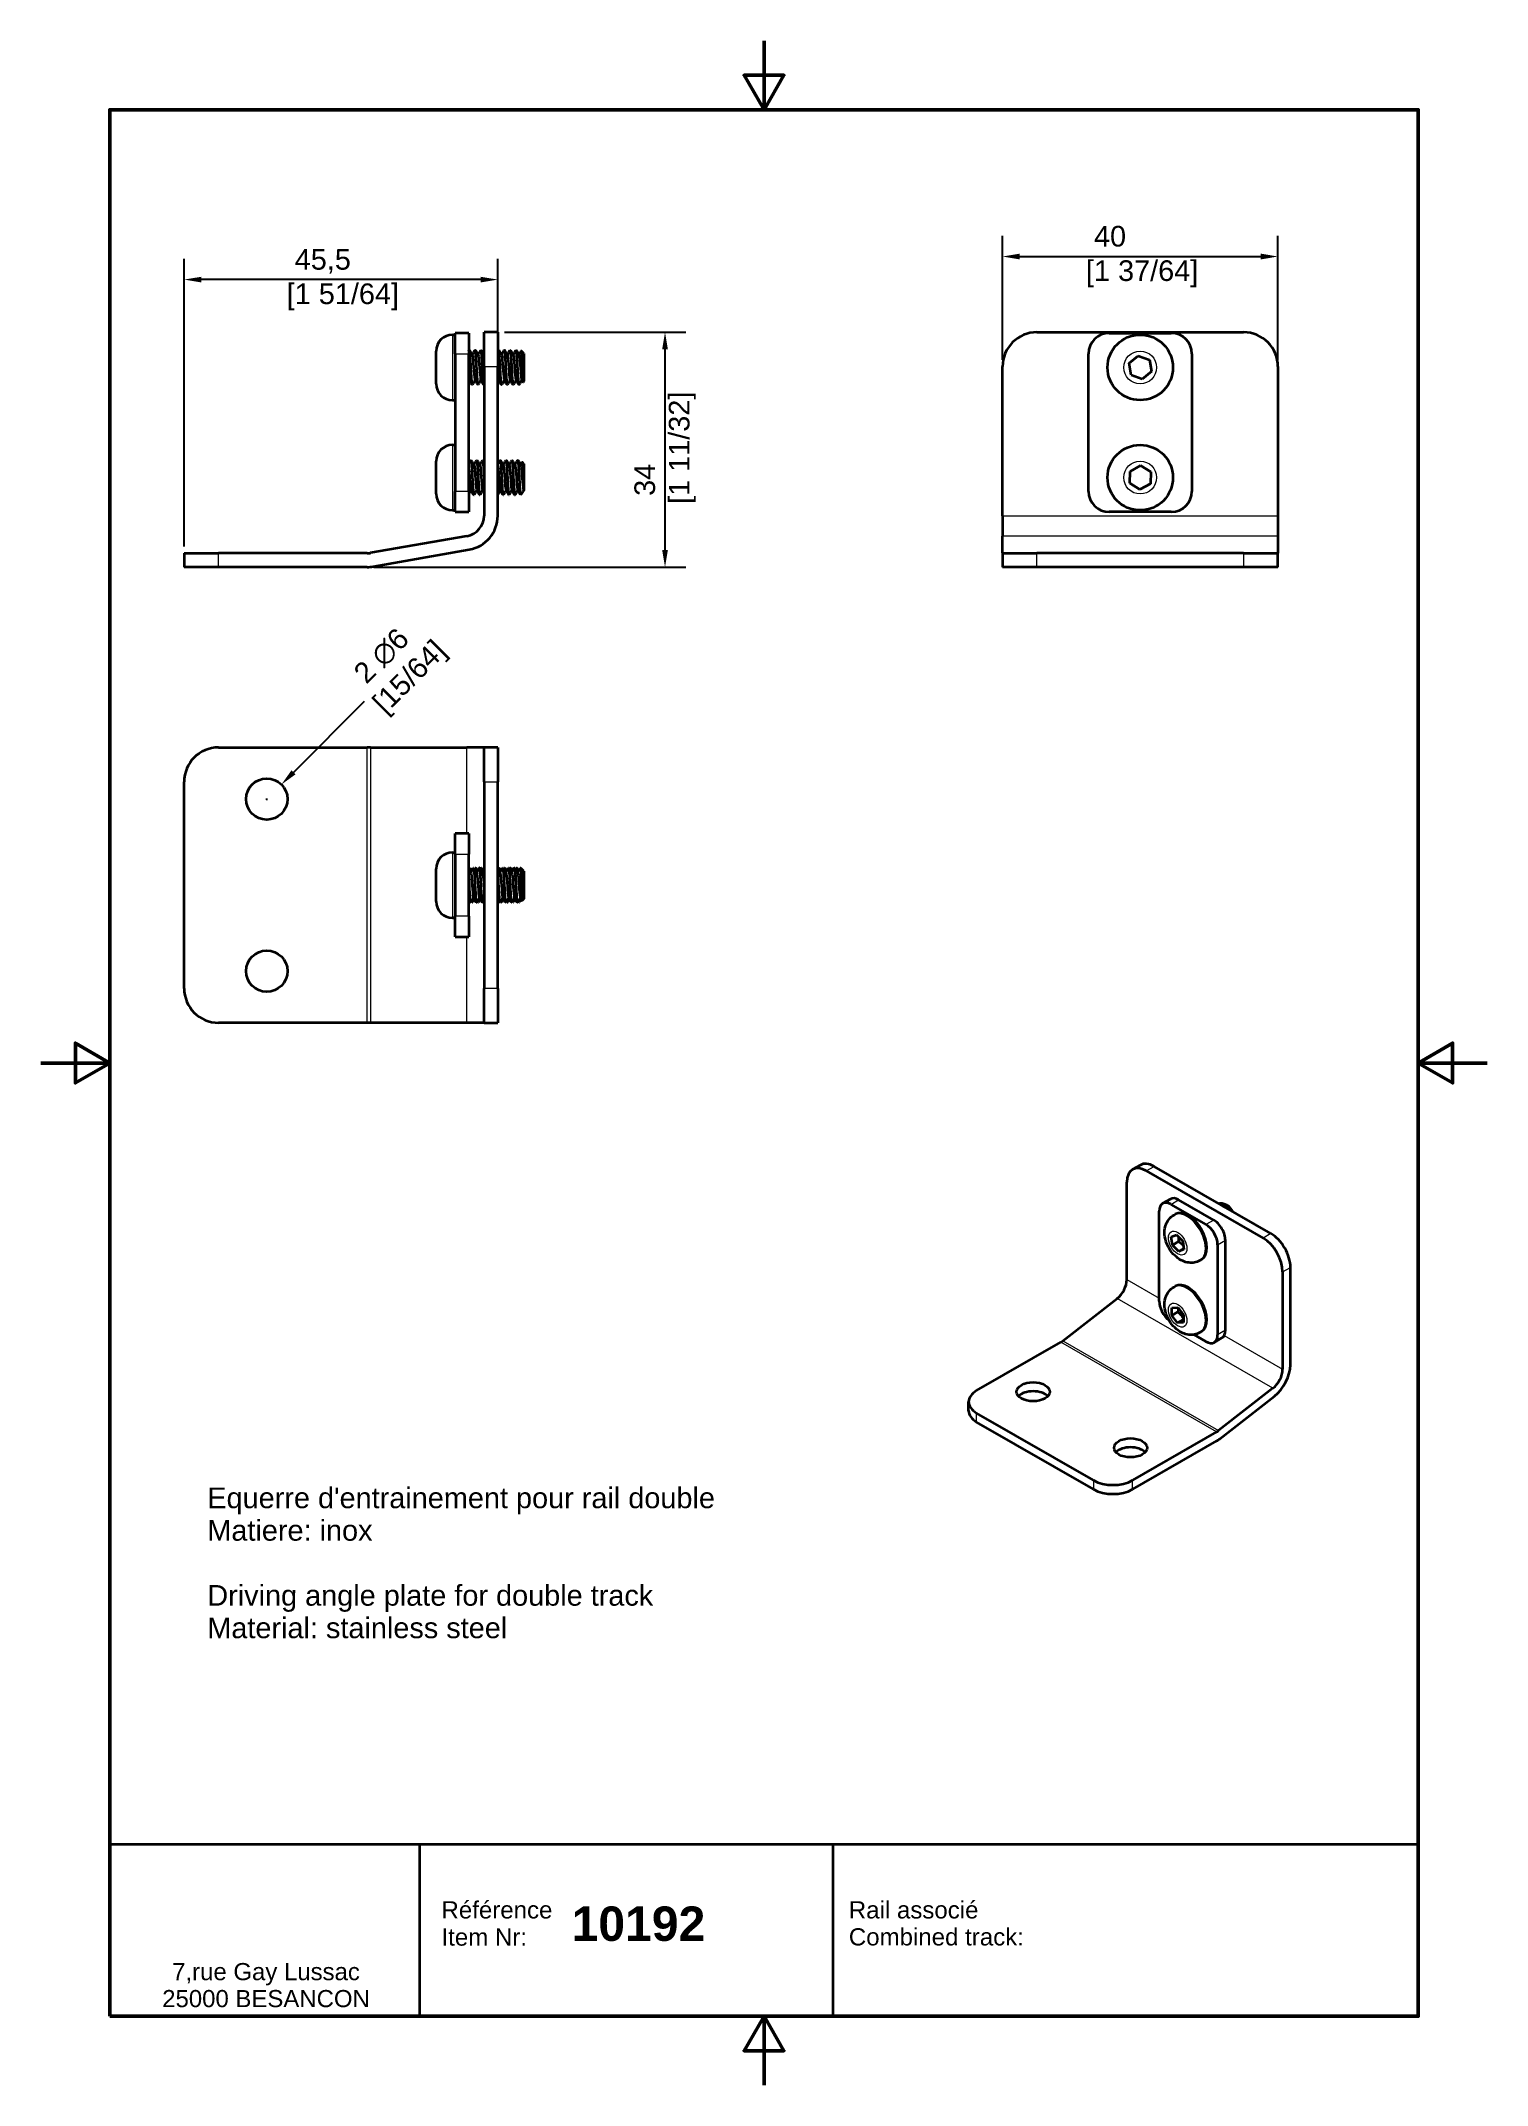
# Model space of a CAD drawing. Header units: millimetres. Extents: x 0 to 210, y 0 to 297.
import ezdxf
from ezdxf.enums import TextEntityAlignment as Align

# ---------------------------------------------------------------- set-up
doc = ezdxf.new("R2010")
doc.units = ezdxf.units.MM
for name, color, linetype, lineweight in [('Arêtes tangentes visibles(ISO)', 7, 'Continuous', 18), ('Arêtes visibles(ISO)', 7, 'Continuous', 35), ('Cadre_0', 7, 'Continuous', 50), ('Cotes(ISO)', 7, 'Continuous', 18), ("Géométrie d'esquisse(ISO)", 7, 'Continuous', 35), ('Symboles(ISO)', 7, 'Continuous', 18)]:
    doc.layers.add(name, color=color, linetype=linetype, lineweight=lineweight)
doc.styles.add('Courant-ISO', font='arial.ttf')
doc.styles.add('MANTION', font='arial.ttf')
doc.styles.add('Style de texte49', font='')
doc.styles.get('Style de texte49').set_extended_font_data('Arial', bold=True)
doc.dimstyles.new('Plan commercial', dxfattribs={"dimtxt": 3, "dimasz": 2.5, "dimexe": 3, "dimexo": 1, "dimgap": 0.762, "dimtad": 1, "dimrnd": 1e-08, "dimtxsty": 'MANTION', "dimcen": 0.09, "dimdle": 10, "dimclrd": 7, "dimclre": 7, "dimclrt": 256, "dimazin": 2, "dimtfac": 0.5, "dimtmove": 0, "dimatfit": 3, "dimfxl": 0, "dimtolj": 1, "dimlwd": 25, "dimlwe": 25, "dimarcsym": 0})

msp = doc.modelspace()

# ---------------------------------------------------------------- texts
at = {"layer": 'Symboles(ISO)', "color": 7, "insert": (24.163, 86.82), "char_height": 3, "width": 74.86275, "attachment_point": 1, "line_spacing_factor": 0.944221, "style": 'Courant-ISO'}
msp.add_mtext("{Equerre d'entrainement pour rail double\\PMatiere: inox\\P \\PDriving angle plate for double track\\PMaterial: stainless steel}", dxfattribs=at)

# ---------------------------------------------------------------- blocks, each defined once
blk = doc.blocks.new('Cadres Cadre par défaut')
at = {"layer": 'Cadre_0', "flags": 128}
for points in [[(105, 297), (105, 287), (102.11, 292), (107.89, 292), (105, 287)], [(10, 10), (10, 287), (200, 287), (200, 10), (10, 10)], [(0, 148.5), (10, 148.5), (5, 151.39), (5, 145.61), (10, 148.5)], [(210, 148.5), (200, 148.5), (205, 151.39), (205, 145.61), (200, 148.5)], [(105, 0), (105, 10), (102.11, 5), (107.89, 5), (105, 10)]]:
    blk.add_lwpolyline(points, dxfattribs=at)
blk = doc.blocks.new('Cartouches ISO')
at = {"layer": "Géométrie d'esquisse(ISO)"}
for p, q in [((50.77, 207.61), (50.77, 182.61)), ((50.77, 207.61), (240.77, 207.61)), ((95.77, 207.61), (95.77, 182.61)), ((155.77, 207.61), (155.77, 182.61)), ((240.77, 182.61), (240.77, 207.61)), ((50.77, 182.61), (240.77, 182.61))]:
    blk.add_line(p, q, dxfattribs=at)
at = {"layer": 'Symboles(ISO)', "color": 7, "char_height": 2.5, "attachment_point": 4, "style": 'Courant-ISO'}
for s, insert, width in [('\\fArial|b0|i0;Référence', (98.94, 198.05), 16.1109), ('\\fArial|b0|i0;Rail associé', (158.09, 198.05), 18.8281), ('\\fArial|b0|i0;Item Nr:', (98.94, 194.1), 12.4162), ('\\fArial|b0|i0;Combined track:', (158.09, 194.13), 25.4249)]:
    blk.add_mtext(s, dxfattribs=dict(at, insert=insert, width=width))
at = {"layer": 'Symboles(ISO)', "color": 7, "insert": (73.46, 187.12), "char_height": 2.4892, "width": 44.8115, "attachment_point": 5, "line_spacing_factor": 0.944221, "style": 'Courant-ISO'}
blk.add_mtext('\\fArial|b0|i0;7,rue Gay Lussac\\P25000 BESANCON', dxfattribs=at)
at = {"layer": 'Symboles(ISO)', "color": 7, "style": 'Style de texte49'}
blk.add_attdef('Référence_?_001', (117.83, 193.56), '', height=5, dxfattribs=at)
blk.add_attdef('Rail_associé_?', text='', height=5, dxfattribs=at).set_placement((188.95, 196.09), align=Align.MIDDLE_LEFT)
blk = doc.blocks.new('*D4')
at = {"layer": 'Cotes(ISO)', "color": 7, "linetype": 'Continuous', "lineweight": 25, "transparency": 16777216}
for p, q in [((139.63, 250.67), (139.63, 268.67)), ((179.63, 250.67), (179.63, 268.67)), ((142.13, 265.67), (177.13, 265.67))]:
    blk.add_line(p, q, dxfattribs=at)
at = {"layer": 'Cotes(ISO)', "color": 7, "linetype": 'Continuous', "transparency": 16777216}
for points in [[(142.13, 266.09), (142.13, 265.25), (139.63, 265.67)], [(177.13, 266.09), (177.13, 265.25), (179.63, 265.67)]]:
    blk.add_solid(points, dxfattribs=at)
at = {"layer": 'Defpoints', "color": 0, "linetype": 'Continuous', "transparency": 16777216}
for p in [(179.63, 265.67), (139.63, 249.67), (179.63, 249.67)]:
    blk.add_point(p, dxfattribs=at)
at = {"layer": 'Cotes(ISO)', "color": 154, "linetype": 'Continuous', "lineweight": 25, "true_color": 0x004691, "transparency": 16777216, "insert": (151.75, 270.12), "char_height": 3, "attachment_point": 1, "style": 'MANTION'}
blk.add_mtext('\\A1; 40\\P[1 37/64]', dxfattribs=at)
blk = doc.blocks.new('*D5')
at = {"layer": 'Cotes(ISO)', "color": 7, "linetype": 'Continuous', "lineweight": 25, "transparency": 16777216}
for p, q in [((67.34, 254.67), (93.63, 254.67)), ((90.63, 223.05), (90.63, 252.17)), ((48.36, 220.55), (93.63, 220.55))]:
    blk.add_line(p, q, dxfattribs=at)
at = {"layer": 'Cotes(ISO)', "color": 7, "linetype": 'Continuous', "transparency": 16777216}
for points in [[(90.21, 252.17), (91.05, 252.17), (90.63, 254.67)], [(90.21, 223.05), (91.05, 223.05), (90.63, 220.55)]]:
    blk.add_solid(points, dxfattribs=at)
at = {"layer": 'Defpoints', "color": 0, "linetype": 'Continuous', "transparency": 16777216}
for p in [(66.34, 254.67), (90.63, 254.67), (47.36, 220.55)]:
    blk.add_point(p, dxfattribs=at)
at = {"layer": 'Cotes(ISO)', "color": 154, "linetype": 'Continuous', "lineweight": 25, "true_color": 0x004691, "transparency": 16777216, "insert": (86.18, 229.73), "char_height": 3, "attachment_point": 1, "rotation": 90, "style": 'MANTION'}
blk.add_mtext('\\A1; 34\\P[1 11/32]', dxfattribs=at)
blk = doc.blocks.new('*D6')
at = {"layer": 'Cotes(ISO)', "color": 7, "linetype": 'Continuous', "lineweight": 25, "transparency": 16777216}
for p, q in [((20.8, 223.55), (20.8, 265.32)), ((66.34, 250.67), (66.34, 265.32)), ((63.84, 262.32), (23.3, 262.32))]:
    blk.add_line(p, q, dxfattribs=at)
at = {"layer": 'Cotes(ISO)', "color": 7, "linetype": 'Continuous', "transparency": 16777216}
for points in [[(23.3, 262.73), (23.3, 261.9), (20.8, 262.32)], [(63.84, 262.73), (63.84, 261.9), (66.34, 262.32)]]:
    blk.add_solid(points, dxfattribs=at)
at = {"layer": 'Defpoints', "color": 0, "linetype": 'Continuous', "transparency": 16777216}
for p in [(20.8, 262.32), (66.34, 249.67), (20.8, 222.55)]:
    blk.add_point(p, dxfattribs=at)
at = {"layer": 'Cotes(ISO)', "color": 154, "linetype": 'Continuous', "lineweight": 25, "true_color": 0x004691, "transparency": 16777216, "insert": (35.69, 266.76), "char_height": 3, "attachment_point": 1, "style": 'MANTION'}
blk.add_mtext('\\A1; 45,5\\P[1 51/64]', dxfattribs=at)
blk = doc.blocks.new('*D7')
at = {"layer": 'Cotes(ISO)', "color": 7, "linetype": 'Continuous', "lineweight": 25, "transparency": 16777216}
for p, q in [((46.96, 201.01), (36.69, 190.73)), ((32.71, 186.84), (32.89, 186.84)), ((32.8, 186.75), (32.8, 186.93))]:
    blk.add_line(p, q, dxfattribs=at)
at = {"layer": 'Cotes(ISO)', "color": 7, "linetype": 'Continuous', "transparency": 16777216}
blk.add_solid([(36.39, 191.03), (36.98, 190.44), (34.92, 188.96)], dxfattribs=at)
at = {"layer": 'Defpoints', "color": 0, "linetype": 'Continuous', "transparency": 16777216}
for p in [(34.92, 188.96), (30.68, 184.72)]:
    blk.add_point(p, dxfattribs=at)
at = {"layer": 'Cotes(ISO)', "color": 154, "linetype": 'Continuous', "lineweight": 25, "true_color": 0x004691, "transparency": 16777216, "insert": (44.32, 204.73), "char_height": 3, "attachment_point": 1, "rotation": 45, "style": 'MANTION'}
blk.add_mtext('\\A1; 2 ∅6\\P[15/64]', dxfattribs=at)

# ---------------------------------------------------------------- dimensions: what is measured, and where the dimension line sits
at = {"layer": 'Cotes(ISO)', "color": 7, "linetype": 'Continuous', "lineweight": 25}
for base, p1, p2, text, override, picture, middle in [((179.632, 265.671), (139.632, 249.671), (179.632, 249.671), ' <>\\X[1 37/64]', {"dimdec": 2, "dimpost": '\\X', "dimtp": 0, "dimtm": 0, "dimtdec": 2, "dimtofl": 0, "dimatfit": 1, "dimtvp": -0.25}, '*D4', (159.632, 265.671)), ((20.798, 262.318), (66.343, 249.671), (20.798, 222.554), ' <>\\X[1 51/64]', {"dimdec": 1, "dimpost": '\\X', "dimtp": 0, "dimtm": 0, "dimtdec": 2, "dimtofl": 0, "dimatfit": 1, "dimtvp": -0.25}, '*D6', (43.571, 262.318))]:
    dim = msp.add_linear_dim(base=base, p1=p1, p2=p2, text=text, dimstyle='Plan commercial', override=override, dxfattribs=at)
    dim.commit()
    dim.dimension.update_dxf_attribs({"geometry": picture, "text_midpoint": middle, "dimtype": 160})
dim = msp.add_linear_dim(base=(90.63, 254.671), p1=(47.361, 220.554), p2=(66.343, 254.671), angle=90, text=' <>\\X[1 11/32]', dimstyle='Plan commercial', override={"dimdec": 0, "dimpost": '\\X', "dimtp": 0, "dimtm": 0, "dimtdec": 2, "dimtofl": 0, "dimatfit": 1, "dimtvp": -0.25}, dxfattribs=at)
dim.commit()
dim.dimension.update_dxf_attribs({"geometry": '*D5', "text_midpoint": (90.63, 237.612), "dimtype": 160})
dim = msp.add_diameter_dim_2p(p1=(30.677, 184.722), p2=(34.919, 188.965), text=' 2 <>\\X[15/64]', dimstyle='Plan commercial', override={"dimtad": 0, "dimdec": 2, "dimlfac": 1, "dimpost": '\\X', "dimtp": 0, "dimtm": 0, "dimtdec": 2, "dimtofl": 0, "dimtvp": -0.25}, dxfattribs=at)
dim.commit()
dim.dimension.update_dxf_attribs({"geometry": '*D7', "text_midpoint": (51.837, 205.883), "dimtype": 163})

# ---------------------------------------------------------------- linework, layer by layer
at = {"layer": 'Arêtes tangentes visibles(ISO)'}
for p, q in [((59.763, 254.304), (59.763, 244.804)), ((60.143, 251.554), (62.143, 251.554)), ((64.343, 249.671), (66.343, 249.671)), ((59.763, 238.304), (59.763, 228.804)), ((62.143, 231.554), (60.143, 231.554)), ((139.632, 228.019), (179.632, 228.019)), ((179.632, 225.065), (139.632, 225.065)), ((25.798, 220.554), (25.798, 222.554)), ((139.632, 222.599), (179.632, 222.599)), ((144.632, 220.554), (144.632, 222.554)), ((174.632, 222.554), (174.632, 220.554)), ((47.361, 154.343), (47.361, 194.343)), ((47.882, 194.343), (47.882, 154.343)), ((61.864, 181.843), (61.864, 194.343)), ((64.343, 189.343), (66.343, 189.343)), ((59.763, 179.093), (59.763, 169.593)), ((60.143, 178.843), (62.143, 178.843)), ((62.143, 169.843), (60.143, 169.843)), ((61.864, 154.343), (61.864, 166.843)), ((66.343, 159.343), (64.343, 159.343)), ((160.514, 132.831), (161.645, 133.483)), ((164.077, 127.966), (165.209, 128.618)), ((170.3, 125.686), (169.169, 125.034)), ((170.866, 122.095), (171.997, 122.746)), ((178.615, 123.71), (177.484, 123.059)), ((180.313, 118.16), (181.444, 118.811)), ((157.685, 117.029), (162.38, 114.325)), ((178.91, 101.259), (156.283, 114.289)), ((170.706, 94.892), (148.079, 107.922)), ((148.373, 108.122), (171.001, 95.092)), ((171.997, 109.666), (170.866, 109.014)), ((171.817, 108.891), (180.313, 103.999)), ((135.881, 96.333), (135.881, 97.641)), ((152.851, 87.868), (152.851, 86.56)), ((158.508, 86.56), (158.508, 87.868))]:
    msp.add_line(p, q, dxfattribs=at)
for centre in [(159.632, 249.554), (159.632, 233.554)]:
    msp.add_circle(centre, 2.38, dxfattribs=at)
for centre in [(166.408, 123.106), (166.408, 112.642)]:
    msp.add_ellipse(centre, major_axis=(1.896, -3.293), ratio=0.5780931, start_param=0, end_param=3.1415927, dxfattribs=at)
for centre, major_axis in [((165.067, 122.334), (-0.95, 1.65)), ((165.067, 111.87), (0.95, -1.65))]:
    msp.add_ellipse(centre, major_axis=major_axis, ratio=0.5780931, dxfattribs=at)
at = {"layer": 'Arêtes visibles(ISO)'}
for p, q in [((59.763, 254.304), (60.143, 254.304)), ((60.143, 251.554), (60.143, 254.554)), ((62.143, 254.554), (60.143, 254.554)), ((62.143, 254.554), (62.143, 251.554)), ((64.343, 249.671), (64.343, 254.671)), ((66.343, 254.671), (64.343, 254.671)), ((66.343, 254.671), (66.343, 249.671)), ((144.632, 254.671), (174.632, 254.671)), ((155.132, 254.554), (164.132, 254.554)), ((57.393, 247.174), (57.393, 251.934)), ((60.143, 251.554), (60.143, 231.554)), ((62.143, 231.554), (62.143, 251.554)), ((62.17, 252.054), (62.22, 252.054)), ((63.02, 252.054), (63.07, 252.054)), ((63.87, 252.054), (63.92, 252.054)), ((64.343, 249.671), (64.343, 228.019)), ((66.343, 228.019), (66.343, 249.671)), ((66.42, 252.054), (66.47, 252.054)), ((67.27, 252.054), (67.32, 252.054)), ((68.12, 252.054), (68.17, 252.054)), ((68.97, 252.054), (69.02, 252.054)), ((70.143, 251.563), (69.759, 251.947)), ((70.143, 251.563), (70.143, 247.544)), ((139.632, 228.019), (139.632, 249.671)), ((152.132, 231.554), (152.132, 251.554)), ((158.007, 250.153), (159.338, 251.261)), ((158.301, 248.446), (158.007, 250.153)), ((159.338, 251.261), (160.963, 250.662)), ((160.963, 250.662), (161.257, 248.955)), ((167.132, 251.554), (167.132, 231.554)), ((179.632, 249.671), (179.632, 228.019)), ((62.595, 247.054), (62.645, 247.054)), ((63.445, 247.054), (63.495, 247.054)), ((64.295, 247.054), (64.343, 247.054)), ((66.845, 247.054), (66.895, 247.054)), ((67.695, 247.054), (67.745, 247.054)), ((68.545, 247.054), (68.595, 247.054)), ((69.395, 247.054), (69.445, 247.054)), ((70.143, 247.544), (70.028, 247.43)), ((159.926, 247.847), (158.301, 248.446)), ((161.257, 248.955), (159.926, 247.847)), ((59.763, 244.804), (60.143, 244.804)), ((59.763, 238.304), (60.143, 238.304)), ((57.393, 231.174), (57.393, 235.934)), ((62.428, 236.054), (62.478, 236.054)), ((63.278, 236.054), (63.328, 236.054)), ((64.128, 236.054), (64.178, 236.054)), ((66.678, 236.054), (66.728, 236.054)), ((67.528, 236.054), (67.578, 236.054)), ((68.378, 236.054), (68.428, 236.054)), ((69.228, 236.054), (69.278, 236.054)), ((70.143, 235.563), (69.922, 235.784)), ((70.143, 235.563), (70.143, 231.856)), ((158.15, 234.45), (159.667, 235.285)), ((159.667, 235.285), (161.149, 234.389)), ((158.114, 232.719), (158.15, 234.45)), ((159.596, 231.822), (158.114, 232.719)), ((161.114, 232.657), (159.596, 231.822)), ((161.149, 234.389), (161.114, 232.657)), ((59.763, 228.804), (60.143, 228.804)), ((60.143, 228.554), (60.143, 231.554)), ((62.143, 231.554), (62.143, 228.554)), ((62.853, 231.054), (62.903, 231.054)), ((63.703, 231.054), (63.753, 231.054)), ((67.103, 231.054), (67.153, 231.054)), ((67.953, 231.054), (68.003, 231.054)), ((68.803, 231.054), (68.853, 231.054)), ((69.652, 231.054), (69.652, 231.226)), ((69.772, 231.173), (69.652, 231.054)), ((60.143, 228.554), (62.143, 228.554)), ((139.632, 228.019), (139.632, 225.065)), ((164.132, 228.554), (155.132, 228.554)), ((179.632, 228.019), (179.632, 225.065)), ((61.864, 225.065), (47.882, 222.599)), ((48.229, 220.63), (62.211, 223.095)), ((139.632, 222.599), (139.632, 225.065)), ((179.632, 225.065), (179.632, 222.599)), ((20.798, 222.554), (25.798, 222.554)), ((20.798, 222.554), (20.798, 220.554)), ((25.798, 220.554), (20.798, 220.554)), ((47.361, 222.554), (25.798, 222.554)), ((47.361, 220.554), (25.798, 220.554)), ((139.632, 222.599), (139.632, 222.554)), ((139.632, 222.554), (144.632, 222.554)), ((139.632, 222.554), (139.632, 220.554)), ((144.632, 220.554), (139.632, 220.554)), ((174.632, 222.554), (144.632, 222.554)), ((174.632, 220.554), (144.632, 220.554)), ((174.632, 222.554), (179.632, 222.554)), ((179.632, 220.554), (174.632, 220.554)), ((179.632, 222.599), (179.632, 222.554)), ((179.632, 220.554), (179.632, 222.554)), ((25.798, 194.343), (47.361, 194.343)), ((47.882, 194.343), (47.361, 194.343)), ((47.882, 194.343), (61.864, 194.343)), ((64.343, 194.343), (61.864, 194.343)), ((64.343, 189.343), (64.343, 194.343)), ((66.343, 194.343), (64.343, 194.343)), ((66.343, 194.343), (66.343, 189.343)), ((20.798, 159.343), (20.798, 189.343)), ((64.343, 189.343), (64.343, 159.343)), ((66.343, 159.343), (66.343, 189.343)), ((60.143, 178.843), (60.143, 181.843)), ((62.143, 181.843), (60.143, 181.843)), ((62.143, 181.843), (62.143, 178.843)), ((59.763, 179.093), (60.143, 179.093)), ((60.143, 178.843), (60.143, 169.843)), ((62.143, 169.843), (62.143, 178.843)), ((57.393, 171.963), (57.393, 176.723)), ((62.215, 176.843), (62.265, 176.843)), ((62.808, 176.843), (62.858, 176.843)), ((63.065, 176.843), (63.115, 176.843)), ((63.658, 176.843), (63.708, 176.843)), ((63.915, 176.843), (63.965, 176.843)), ((66.465, 176.843), (66.515, 176.843)), ((67.058, 176.843), (67.108, 176.843)), ((67.315, 176.843), (67.365, 176.843)), ((67.908, 176.843), (67.958, 176.843)), ((68.165, 176.843), (68.215, 176.843)), ((68.758, 176.843), (68.808, 176.843)), ((69.015, 176.843), (69.065, 176.843)), ((69.608, 176.843), (69.652, 176.843)), ((69.652, 176.709), (69.652, 176.843)), ((69.665, 176.83), (69.652, 176.843)), ((70.143, 176.353), (69.787, 176.708)), ((70.143, 176.353), (70.143, 176.312)), ((70.143, 172.334), (69.893, 172.085)), ((70.143, 174.5), (70.143, 172.334)), ((59.763, 169.593), (60.143, 169.593)), ((60.143, 166.843), (60.143, 169.843)), ((62.143, 169.843), (62.143, 166.843)), ((62.383, 171.843), (62.433, 171.843)), ((62.64, 171.843), (62.69, 171.843)), ((63.233, 171.843), (63.283, 171.843)), ((63.49, 171.843), (63.54, 171.843)), ((64.083, 171.843), (64.133, 171.843)), ((64.34, 171.843), (64.343, 171.843)), ((66.633, 171.843), (66.683, 171.843)), ((66.89, 171.843), (66.94, 171.843)), ((67.483, 171.843), (67.533, 171.843)), ((67.74, 171.843), (67.79, 171.843)), ((68.333, 171.843), (68.383, 171.843)), ((68.59, 171.843), (68.64, 171.843)), ((69.183, 171.843), (69.233, 171.843)), ((69.44, 171.843), (69.49, 171.843)), ((60.143, 166.843), (62.143, 166.843)), ((64.343, 154.343), (64.343, 159.343)), ((66.343, 159.343), (66.343, 154.343)), ((47.361, 154.343), (25.798, 154.343)), ((47.882, 154.343), (47.361, 154.343)), ((61.864, 154.343), (47.882, 154.343)), ((64.343, 154.343), (61.864, 154.343)), ((64.343, 154.343), (66.343, 154.343)), ((159.649, 133.679), (158.517, 133.028)), ((157.685, 117.029), (157.685, 131.19)), ((160.514, 132.831), (177.484, 123.059)), ((178.615, 123.71), (161.645, 133.483)), ((164.011, 128.735), (162.88, 128.084)), ((164.077, 127.966), (169.169, 125.034)), ((170.3, 125.686), (165.209, 128.618)), ((172.284, 127.799), (172.068, 127.925)), ((162.38, 113.901), (162.38, 126.981)), ((164.512, 126.399), (164.727, 126.523)), ((164.148, 123.255), (164.901, 123.546)), ((164.314, 122.043), (164.148, 123.255)), ((165.197, 122.551), (164.314, 122.043)), ((165.234, 121.122), (164.314, 122.043)), ((164.901, 123.546), (165.82, 122.625)), ((165.82, 122.625), (165.987, 121.413)), ((170.866, 122.095), (170.866, 109.014)), ((171.997, 109.666), (171.997, 122.746)), ((165.969, 121.545), (165.234, 121.122)), ((165.987, 121.413), (165.234, 121.122)), ((168.304, 119.813), (168.519, 119.937)), ((181.444, 104.65), (181.444, 118.811)), ((164.512, 115.935), (164.727, 116.058)), ((180.313, 118.16), (180.313, 103.999)), ((148.373, 108.122), (156.283, 114.289)), ((164.209, 111.818), (164.229, 112.939)), ((164.229, 112.939), (165.087, 112.991)), ((165.087, 112.991), (165.926, 111.921)), ((165.091, 112.326), (164.209, 111.818)), ((165.047, 110.749), (164.209, 111.818)), ((165.047, 110.749), (165.914, 111.248)), ((165.906, 110.8), (165.047, 110.749)), ((165.926, 111.921), (165.906, 110.8)), ((135.881, 100.898), (148.079, 107.922)), ((169.169, 108.029), (167.417, 109.038)), ((168.304, 109.349), (168.519, 109.472)), ((171.498, 108.563), (170.366, 107.912)), ((178.91, 101.259), (171.001, 95.092)), ((134.709, 97.961), (134.709, 99.269)), ((171.197, 93.916), (179.107, 100.084)), ((152.851, 87.868), (135.881, 97.641)), ((152.851, 86.56), (135.881, 96.333)), ((170.706, 94.892), (158.508, 87.868)), ((170.706, 93.584), (158.508, 86.56))]:
    msp.add_line(p, q, dxfattribs=at)
for centre, radius in [((159.632, 249.554), 4.75), ((159.632, 233.554), 4.75), ((32.798, 186.843), 3), ((32.798, 161.843), 3)]:
    msp.add_circle(centre, radius, dxfattribs=at)
for centre, radius, start, end in [((59.763, 251.934), 2.37, 90, 180), ((144.632, 249.671), 5, 90, 180), ((155.132, 251.554), 3, 90, 180), ((164.132, 251.554), 3, 0, 90), ((174.632, 249.671), 5, 0, 90), ((59.763, 247.174), 2.37, 180, 270), ((59.763, 235.934), 2.37, 90, 180), ((59.763, 231.174), 2.37, 180, 270), ((155.132, 231.554), 3, 180, 270), ((164.132, 231.554), 3, 270, 0), ((61.343, 228.019), 3, 280, 0), ((61.343, 228.019), 5, 280, 0), ((47.361, 225.554), 3, 270, 280), ((47.361, 225.554), 5, 270, 280), ((25.798, 189.343), 5, 90, 180), ((59.763, 176.723), 2.37, 90, 180), ((59.763, 171.963), 2.37, 180, 270), ((25.798, 159.343), 5, 180, 270)]:
    msp.add_arc(centre, radius, start, end, dxfattribs=at)
for centre, major_axis, ratio, start_param, end_param in [((161.645, 130.213), (-1.996, 3.466), 0.5780931, 5.4997209, 6.2831853), ((160.514, 129.561), (-1.996, 3.466), 0.5780931, 5.4997209, 7.0705172), ((164.077, 126.004), (-1.198, 2.08), 0.5780931, 5.4997209, 7.0705172), ((165.209, 126.656), (-1.198, 2.08), 0.5780931, 5.4997209, 6.2831853), ((172.28, 126.488), (-0.802, 1.393), 0.5780931, 4.6536313, 5.4958534), ((166.623, 123.23), (-1.896, 3.293), 0.5780931, 3.1415927, 6.2831853), ((169.169, 123.072), (1.198, -2.08), 0.5780931, 0.7873319, 2.3581282), ((170.3, 123.724), (-1.198, 2.08), 0.5780931, 3.9289245, 5.4997209), ((177.484, 119.789), (1.996, -3.466), 0.5780931, 0.7873319, 2.3581282), ((178.615, 120.44), (-1.996, 3.466), 0.5780931, 3.9289245, 5.4997209), ((155.988, 116.052), (-1.198, -2.08), 0.5780931, 0.9579974, 2.3542608), ((166.623, 112.765), (-1.896, 3.293), 0.5780931, 3.1415927, 6.2831853), ((164.077, 112.923), (-1.198, 2.08), 0.5780931, 0.7873319, 2.2051311), ((148.079, 109.884), (-1.198, -2.08), 0.5780931, 0.7834645, 0.9579974), ((169.169, 109.991), (1.198, -2.08), 0.5780931, 5.4997209, 7.0705172), ((170.3, 110.643), (1.198, -2.08), 0.5780931, 0, 0.7873319), ((178.615, 103.021), (-1.198, -2.08), 0.5780931, 0.9579974, 2.3542608), ((178.615, 103.021), (-1.996, -3.466), 0.5780931, 0.9579974, 2.3542608), ((138.709, 99.269), (-4, 0), 0.5758617, 5.4977871, 7.0685835), ((144.083, 99.427), (-2.4, 0), 0.5758617, 3.6345477, 5.7902303), ((138.709, 97.961), (-4, 0), 0.5758617, 0, 0.7853982), ((170.706, 96.854), (-1.198, -2.08), 0.5780931, 0.7834645, 0.9579974), ((158.225, 91.283), (-2.4, 0), 0.5758617, 3.6345477, 5.7902303), ((170.706, 96.854), (-1.996, -3.466), 0.5780931, 0.7834645, 0.9579974), ((155.68, 89.497), (-4, 0), 0.5758617, 0.7853982, 2.3561945), ((155.68, 88.189), (4, 0), 0.5758617, 3.9269908, 5.4977871)]:
    msp.add_ellipse(centre, major_axis=major_axis, ratio=ratio, start_param=start_param, end_param=end_param, dxfattribs=at)
for centre in [(144.083, 100.735), (158.225, 92.591)]:
    msp.add_ellipse(centre, major_axis=(-2.4, 0), ratio=0.5758617, dxfattribs=at)
for points in [[(62.143, 252.018), (62.148, 252.026), (62.153, 252.034), (62.158, 252.043)], [(62.233, 252.043), (62.368, 251.81), (62.502, 251.578), (62.638, 251.346)], [(62.62, 251.376), (62.749, 251.598), (62.879, 251.82), (63.008, 252.043)], [(63.083, 252.043), (63.218, 251.81), (63.352, 251.578), (63.488, 251.346)], [(63.47, 251.376), (63.599, 251.598), (63.729, 251.82), (63.858, 252.043)], [(63.933, 252.043), (64.068, 251.81), (64.202, 251.578), (64.338, 251.346)], [(64.32, 251.376), (64.328, 251.389), (64.335, 251.402), (64.343, 251.415)], [(64.338, 251.341), (64.339, 251.338), (64.341, 251.334), (64.343, 251.33)], [(66.343, 251.931), (66.364, 251.969), (66.386, 252.006), (66.408, 252.043)], [(66.483, 252.043), (66.618, 251.81), (66.752, 251.578), (66.888, 251.346)], [(67.333, 252.043), (67.468, 251.81), (67.602, 251.578), (67.738, 251.346)], [(67.72, 251.376), (67.849, 251.598), (67.979, 251.82), (68.108, 252.043)], [(68.183, 252.043), (68.318, 251.81), (68.452, 251.578), (68.588, 251.346)], [(68.57, 251.376), (68.699, 251.598), (68.829, 251.82), (68.958, 252.043)], [(69.033, 252.043), (69.168, 251.81), (69.302, 251.578), (69.438, 251.346)], [(69.42, 251.376), (69.53, 251.565), (69.64, 251.755), (69.75, 251.944)], [(62.195, 247.732), (62.178, 247.702), (62.16, 247.672), (62.143, 247.642)], [(62.583, 247.065), (62.448, 247.297), (62.313, 247.529), (62.178, 247.761)], [(63.045, 247.732), (62.916, 247.509), (62.787, 247.287), (62.658, 247.065)], [(63.433, 247.065), (63.298, 247.297), (63.163, 247.529), (63.028, 247.761)], [(63.895, 247.732), (63.766, 247.509), (63.637, 247.287), (63.508, 247.065)], [(64.283, 247.065), (64.148, 247.297), (64.013, 247.529), (63.878, 247.761)], [(66.445, 247.732), (66.411, 247.673), (66.377, 247.614), (66.343, 247.556)], [(66.833, 247.065), (66.698, 247.297), (66.563, 247.529), (66.428, 247.761)], [(67.295, 247.732), (67.166, 247.509), (67.037, 247.287), (66.908, 247.065)], [(67.683, 247.065), (67.548, 247.297), (67.413, 247.529), (67.278, 247.761)], [(68.145, 247.732), (68.016, 247.509), (67.887, 247.287), (67.758, 247.065)], [(68.533, 247.065), (68.398, 247.297), (68.263, 247.529), (68.128, 247.761)], [(68.995, 247.732), (68.866, 247.509), (68.737, 247.287), (68.608, 247.065)], [(69.383, 247.065), (69.248, 247.297), (69.113, 247.529), (68.978, 247.761)], [(69.845, 247.732), (69.716, 247.509), (69.587, 247.287), (69.458, 247.065)], [(70.019, 247.433), (69.955, 247.543), (69.891, 247.652), (69.828, 247.761)], [(62.143, 235.574), (62.234, 235.73), (62.324, 235.886), (62.415, 236.043)], [(62.49, 236.043), (62.625, 235.81), (62.76, 235.578), (62.895, 235.346)], [(62.878, 235.376), (63.007, 235.598), (63.136, 235.82), (63.265, 236.043)], [(63.34, 236.043), (63.475, 235.81), (63.61, 235.578), (63.745, 235.346)], [(63.728, 235.376), (63.857, 235.598), (63.986, 235.82), (64.115, 236.043)], [(64.19, 236.043), (64.241, 235.955), (64.292, 235.867), (64.343, 235.78)], [(66.343, 235.488), (66.45, 235.673), (66.558, 235.858), (66.665, 236.043)], [(66.74, 236.043), (66.875, 235.81), (67.01, 235.578), (67.145, 235.346)], [(67.128, 235.376), (67.257, 235.598), (67.386, 235.82), (67.515, 236.043)], [(67.59, 236.043), (67.725, 235.81), (67.86, 235.578), (67.995, 235.346)], [(67.978, 235.376), (68.107, 235.598), (68.236, 235.82), (68.365, 236.043)], [(68.44, 236.043), (68.575, 235.81), (68.71, 235.578), (68.845, 235.346)], [(68.828, 235.376), (68.957, 235.598), (69.086, 235.82), (69.215, 236.043)], [(69.29, 236.043), (69.425, 235.81), (69.56, 235.578), (69.695, 235.346)], [(69.678, 235.376), (69.756, 235.511), (69.835, 235.646), (69.913, 235.781)], [(62.453, 231.732), (62.349, 231.554), (62.246, 231.376), (62.143, 231.198)], [(62.84, 231.065), (62.705, 231.297), (62.57, 231.529), (62.435, 231.761)], [(63.303, 231.732), (63.173, 231.509), (63.044, 231.287), (62.915, 231.065)], [(63.69, 231.065), (63.555, 231.297), (63.42, 231.529), (63.285, 231.761)], [(64.153, 231.732), (64.023, 231.509), (63.894, 231.287), (63.765, 231.065)], [(64.343, 231.404), (64.274, 231.523), (64.205, 231.642), (64.135, 231.761)], [(66.703, 231.732), (66.583, 231.525), (66.463, 231.319), (66.343, 231.112)], [(67.09, 231.065), (66.955, 231.297), (66.82, 231.529), (66.685, 231.761)], [(67.553, 231.732), (67.423, 231.509), (67.294, 231.287), (67.165, 231.065)], [(67.94, 231.065), (67.805, 231.297), (67.67, 231.529), (67.535, 231.761)], [(68.403, 231.732), (68.273, 231.509), (68.144, 231.287), (68.015, 231.065)], [(68.79, 231.065), (68.655, 231.297), (68.52, 231.529), (68.385, 231.761)], [(69.253, 231.732), (69.123, 231.509), (68.994, 231.287), (68.865, 231.065)], [(69.64, 231.065), (69.505, 231.297), (69.37, 231.529), (69.235, 231.761)], [(70.103, 231.732), (70.003, 231.56), (69.903, 231.388), (69.803, 231.217)], [(70.143, 231.662), (70.124, 231.695), (70.104, 231.728), (70.085, 231.761)], [(69.652, 231.054), (69.652, 231.054), (69.652, 231.054), (69.652, 231.054)], [(62.143, 176.73), (62.163, 176.764), (62.183, 176.798), (62.202, 176.832)], [(62.143, 176.621), (62.237, 176.459), (62.331, 176.297), (62.425, 176.136)], [(62.361, 176.246), (62.329, 176.623), (62.297, 176.831), (62.265, 176.837)], [(62.278, 176.832), (62.364, 176.684), (62.45, 176.535), (62.536, 176.387)], [(62.408, 176.166), (62.537, 176.388), (62.666, 176.61), (62.795, 176.832)], [(62.87, 176.832), (63.005, 176.6), (63.14, 176.368), (63.275, 176.136)], [(62.961, 176.675), (62.992, 176.728), (63.022, 176.78), (63.052, 176.832)], [(63.052, 176.832), (63.086, 176.889), (63.119, 176.702), (63.152, 176.341)], [(63.128, 176.832), (63.214, 176.684), (63.3, 176.535), (63.386, 176.387)], [(63.258, 176.166), (63.387, 176.388), (63.516, 176.61), (63.645, 176.832)], [(63.72, 176.832), (63.855, 176.6), (63.99, 176.368), (64.125, 176.136)], [(63.811, 176.675), (63.842, 176.728), (63.872, 176.78), (63.902, 176.832)], [(63.978, 176.832), (64.064, 176.684), (64.15, 176.535), (64.236, 176.387)], [(64.108, 176.166), (64.186, 176.3), (64.265, 176.435), (64.343, 176.57)], [(66.343, 176.707), (66.454, 176.517), (66.564, 176.326), (66.675, 176.136)], [(66.361, 176.675), (66.392, 176.728), (66.422, 176.78), (66.452, 176.832)], [(66.528, 176.832), (66.614, 176.684), (66.7, 176.535), (66.786, 176.387)], [(66.658, 176.166), (66.787, 176.388), (66.916, 176.61), (67.045, 176.832)], [(67.12, 176.832), (67.255, 176.6), (67.39, 176.368), (67.525, 176.136)], [(67.211, 176.675), (67.242, 176.728), (67.272, 176.78), (67.302, 176.832)], [(67.302, 176.828), (67.336, 176.879), (67.369, 176.706), (67.402, 176.346)], [(67.461, 176.242), (67.429, 176.618), (67.397, 176.836), (67.365, 176.841)], [(67.378, 176.832), (67.464, 176.684), (67.55, 176.535), (67.636, 176.387)], [(67.508, 176.166), (67.637, 176.388), (67.766, 176.61), (67.895, 176.832)], [(67.97, 176.832), (68.105, 176.6), (68.24, 176.368), (68.375, 176.136)], [(68.061, 176.675), (68.092, 176.728), (68.122, 176.78), (68.152, 176.832)], [(68.228, 176.832), (68.314, 176.684), (68.4, 176.535), (68.486, 176.387)], [(68.358, 176.166), (68.487, 176.388), (68.616, 176.61), (68.745, 176.832)], [(68.82, 176.832), (68.955, 176.6), (69.09, 176.368), (69.225, 176.136)], [(68.911, 176.675), (68.942, 176.728), (68.972, 176.78), (69.002, 176.832)], [(69.078, 176.832), (69.164, 176.684), (69.25, 176.535), (69.336, 176.387)], [(69.208, 176.166), (69.337, 176.388), (69.466, 176.61), (69.595, 176.832)], [(69.595, 176.824), (69.614, 176.856), (69.633, 176.818), (69.652, 176.709)], [(69.696, 176.789), (69.822, 176.571), (69.948, 176.353), (70.075, 176.136)], [(69.761, 176.675), (69.767, 176.685), (69.773, 176.695), (69.779, 176.705)], [(70.058, 176.166), (70.086, 176.214), (70.115, 176.263), (70.143, 176.312)], [(70.075, 176.132), (70.098, 176.093), (70.12, 175.981), (70.143, 175.803)], [(62.833, 172.521), (62.703, 172.299), (62.574, 172.077), (62.445, 171.854)], [(62.961, 172.3), (62.875, 172.151), (62.789, 172.003), (62.703, 171.854)], [(63.22, 171.854), (63.085, 172.087), (62.95, 172.319), (62.815, 172.551)], [(63.683, 172.521), (63.553, 172.299), (63.424, 172.077), (63.295, 171.854)], [(63.811, 172.3), (63.725, 172.151), (63.639, 172.003), (63.553, 171.854)], [(64.07, 171.854), (63.935, 172.087), (63.8, 172.319), (63.665, 172.551)], [(66.62, 171.854), (66.528, 172.013), (66.435, 172.173), (66.343, 172.332)], [(66.361, 172.3), (66.355, 172.289), (66.349, 172.279), (66.343, 172.268)], [(67.083, 172.521), (66.953, 172.299), (66.824, 172.077), (66.695, 171.854)], [(67.211, 172.3), (67.125, 172.151), (67.039, 172.003), (66.953, 171.854)], [(67.47, 171.854), (67.335, 172.087), (67.2, 172.319), (67.065, 172.551)], [(67.933, 172.521), (67.803, 172.299), (67.674, 172.077), (67.545, 171.854)], [(68.061, 172.3), (67.975, 172.151), (67.889, 172.003), (67.803, 171.854)], [(68.32, 171.854), (68.185, 172.087), (68.05, 172.319), (67.915, 172.551)], [(68.783, 172.521), (68.653, 172.299), (68.524, 172.077), (68.395, 171.854)], [(68.911, 172.3), (68.825, 172.151), (68.739, 172.003), (68.653, 171.854)], [(69.17, 171.854), (69.035, 172.087), (68.9, 172.319), (68.765, 172.551)], [(69.633, 172.521), (69.503, 172.299), (69.374, 172.077), (69.245, 171.854)], [(69.761, 172.3), (69.675, 172.151), (69.589, 172.003), (69.503, 171.854)], [(69.885, 172.088), (69.795, 172.242), (69.705, 172.397), (69.615, 172.551)], [(62.37, 171.854), (62.294, 171.985), (62.219, 172.115), (62.143, 172.246)], [(62.627, 171.854), (62.597, 171.907), (62.567, 171.959), (62.536, 172.011)], [(63.477, 171.854), (63.447, 171.907), (63.417, 171.959), (63.386, 172.011)], [(63.43, 172.095), (63.45, 171.936), (63.47, 171.847), (63.49, 171.844)], [(63.553, 171.857), (63.526, 171.816), (63.499, 171.926), (63.472, 172.164)], [(64.343, 172.195), (64.277, 172.081), (64.211, 171.968), (64.145, 171.854)], [(64.327, 171.854), (64.297, 171.907), (64.267, 171.959), (64.236, 172.011)], [(64.28, 172.089), (64.3, 171.933), (64.32, 171.854), (64.34, 171.853)], [(66.877, 171.854), (66.847, 171.907), (66.817, 171.959), (66.786, 172.011)], [(66.83, 172.087), (66.85, 171.93), (66.87, 171.853), (66.89, 171.853)], [(67.727, 171.854), (67.697, 171.907), (67.667, 171.959), (67.636, 172.011)], [(68.577, 171.854), (68.547, 171.907), (68.517, 171.959), (68.486, 172.011)], [(68.53, 172.094), (68.55, 171.938), (68.57, 171.852), (68.59, 171.848)], [(68.653, 171.861), (68.626, 171.819), (68.599, 171.922), (68.572, 172.161)], [(69.427, 171.854), (69.397, 171.907), (69.367, 171.959), (69.336, 172.011)], [(69.38, 172.086), (69.4, 171.927), (69.42, 171.851), (69.44, 171.852)], [(171.618, 127.736), (171.67, 127.708), (171.722, 127.678), (171.774, 127.645)]]:
    msp.add_open_spline(points, degree=3, dxfattribs=at)
for points, knots in [([(62.158, 252.042), (62.205, 252.119), (62.252, 251.715), (62.299, 251.007), (62.349, 250.252), (62.399, 249.187), (62.449, 248.37), (62.498, 247.579), (62.547, 247.057), (62.595, 247.054)], [8.9782234, 8.9782234, 8.9782234, 8.9782234, 10.0220972, 10.0220972, 10.0220972, 11.1356636, 11.1356636, 11.1356636, 12.2132662, 12.2132662, 12.2132662, 12.2132662]), ([(62.658, 247.066), (62.613, 246.995), (62.568, 247.353), (62.523, 248.005), (62.473, 248.734), (62.423, 249.794), (62.372, 250.631), (62.322, 251.469), (62.272, 252.043), (62.222, 252.054), (62.221, 252.054), (62.221, 252.054), (62.22, 252.054)], [-18.5899017, -18.5899017, -18.5899017, -18.5899017, -17.5935137, -17.5935137, -17.5935137, -16.4799474, -16.4799474, -16.4799474, -15.366381, -15.366381, -15.366381, -15.3548589, -15.3548589, -15.3548589, -15.3548589]), ([(62.638, 251.343), (62.647, 251.328), (62.657, 251.298), (62.667, 251.254), (62.721, 251.008), (62.776, 250.314), (62.83, 249.587), (62.885, 248.859), (62.939, 248.147), (62.994, 247.876), (63.005, 247.82), (63.016, 247.783), (63.028, 247.766)], [15.4837921, 15.4837921, 15.4837921, 15.4837921, 15.699756, 15.699756, 15.699756, 16.9074295, 16.9074295, 16.9074295, 18.115103, 18.115103, 18.115103, 18.3675183, 18.3675183, 18.3675183, 18.3675183]), ([(63.008, 252.036), (63.022, 252.064), (63.037, 252.049), (63.052, 251.985), (63.102, 251.769), (63.152, 251.01), (63.203, 250.105), (63.253, 249.199), (63.303, 248.192), (63.353, 247.609), (63.384, 247.253), (63.415, 247.066), (63.445, 247.063)], [15.2614087, 15.2614087, 15.2614087, 15.2614087, 15.589929, 15.589929, 15.589929, 16.7034954, 16.7034954, 16.7034954, 17.8170617, 17.8170617, 17.8170617, 18.4964515, 18.4964515, 18.4964515, 18.4964515]), ([(63.508, 247.074), (63.481, 247.029), (63.454, 247.124), (63.427, 247.365), (63.377, 247.814), (63.326, 248.745), (63.276, 249.672), (63.226, 250.599), (63.176, 251.477), (63.126, 251.847), (63.107, 251.983), (63.089, 252.048), (63.07, 252.045)], [-24.873087, -24.873087, -24.873087, -24.873087, -24.2749119, -24.2749119, -24.2749119, -23.1613455, -23.1613455, -23.1613455, -22.0477792, -22.0477792, -22.0477792, -21.6380442, -21.6380442, -21.6380442, -21.6380442]), ([(63.488, 251.346), (63.541, 251.253), (63.594, 250.709), (63.647, 250.024), (63.702, 249.321), (63.756, 248.516), (63.81, 248.089), (63.833, 247.914), (63.855, 247.807), (63.878, 247.771)], [21.7669774, 21.7669774, 21.7669774, 21.7669774, 22.9457972, 22.9457972, 22.9457972, 24.1534707, 24.1534707, 24.1534707, 24.6507036, 24.6507036, 24.6507036, 24.6507036]), ([(63.858, 252.035), (63.89, 252.087), (63.923, 251.927), (63.956, 251.569), (64.006, 251.02), (64.056, 250.029), (64.106, 249.116), (64.157, 248.202), (64.207, 247.409), (64.257, 247.152), (64.27, 247.087), (64.282, 247.057), (64.295, 247.059)], [21.544594, 21.544594, 21.544594, 21.544594, 22.2713272, 22.2713272, 22.2713272, 23.3848935, 23.3848935, 23.3848935, 24.4984599, 24.4984599, 24.4984599, 24.7796368, 24.7796368, 24.7796368, 24.7796368]), ([(64.343, 247.055), (64.339, 247.056), (64.335, 247.06), (64.331, 247.068), (64.281, 247.166), (64.23, 247.823), (64.18, 248.695), (64.13, 249.566), (64.08, 250.61), (64.029, 251.281), (63.993, 251.768), (63.957, 252.041), (63.92, 252.048)], [-31.0463274, -31.0463274, -31.0463274, -31.0463274, -30.95631, -30.95631, -30.95631, -29.8427437, -29.8427437, -29.8427437, -28.7291773, -28.7291773, -28.7291773, -27.9212295, -27.9212295, -27.9212295, -27.9212295]), ([(66.408, 252.037), (66.444, 252.093), (66.48, 251.883), (66.517, 251.442), (66.567, 250.835), (66.617, 249.815), (66.667, 248.918), (66.718, 248.02), (66.768, 247.288), (66.818, 247.104), (66.827, 247.07), (66.836, 247.055), (66.845, 247.057)], [40.3941499, 40.3941499, 40.3941499, 40.3941499, 41.2019553, 41.2019553, 41.2019553, 42.3155216, 42.3155216, 42.3155216, 43.429088, 43.429088, 43.429088, 43.6291927, 43.6291927, 43.6291927, 43.6291927]), ([(66.908, 247.066), (66.902, 247.056), (66.897, 247.052), (66.892, 247.054), (66.841, 247.078), (66.791, 247.665), (66.741, 248.507), (66.691, 249.35), (66.641, 250.409), (66.59, 251.129), (66.55, 251.704), (66.51, 252.042), (66.47, 252.05)], [-50.0058282, -50.0058282, -50.0058282, -50.0058282, -49.8869381, -49.8869381, -49.8869381, -48.7733718, -48.7733718, -48.7733718, -47.6598054, -47.6598054, -47.6598054, -46.7707854, -46.7707854, -46.7707854, -46.7707854]), ([(66.87, 251.376), (66.885, 251.402), (66.9, 251.428), (67.03, 251.65), (67.144, 251.846), (67.258, 252.043)], [0.003467027, 0.003467027, 0.003467027, 0.003467027, 0.012476368, 0.012476368, 0.080592985, 0.080592985, 0.080592985, 0.080592985]), ([(66.888, 251.343), (66.897, 251.329), (66.906, 251.303), (66.915, 251.264), (66.969, 251.03), (67.024, 250.343), (67.078, 249.616), (67.132, 248.889), (67.187, 248.169), (67.241, 247.888), (67.253, 247.825), (67.266, 247.785), (67.278, 247.766)], [46.8997186, 46.8997186, 46.8997186, 46.8997186, 47.0992679, 47.0992679, 47.0992679, 48.3069415, 48.3069415, 48.3069415, 49.514615, 49.514615, 49.514615, 49.7834448, 49.7834448, 49.7834448, 49.7834448]), ([(67.258, 252.042), (67.262, 252.05), (67.266, 252.054), (67.27, 252.054), (67.32, 252.055), (67.37, 251.492), (67.421, 250.66), (67.471, 249.827), (67.521, 248.766), (67.571, 248.03), (67.613, 247.425), (67.654, 247.065), (67.695, 247.057)], [46.6773352, 46.6773352, 46.6773352, 46.6773352, 46.769787, 46.769787, 46.769787, 47.8833534, 47.8833534, 47.8833534, 48.9969198, 48.9969198, 48.9969198, 49.912378, 49.912378, 49.912378, 49.912378]), ([(67.758, 247.07), (67.72, 247.012), (67.683, 247.24), (67.645, 247.709), (67.595, 248.335), (67.545, 249.362), (67.494, 250.253), (67.444, 251.144), (67.394, 251.856), (67.344, 252.016), (67.336, 252.041), (67.328, 252.052), (67.32, 252.051)], [-56.2890135, -56.2890135, -56.2890135, -56.2890135, -55.4547699, -55.4547699, -55.4547699, -54.3412036, -54.3412036, -54.3412036, -53.2276372, -53.2276372, -53.2276372, -53.0539707, -53.0539707, -53.0539707, -53.0539707]), ([(67.738, 251.346), (67.79, 251.253), (67.842, 250.725), (67.895, 250.052), (67.949, 249.353), (68.004, 248.543), (68.058, 248.107), (68.081, 247.921), (68.105, 247.809), (68.128, 247.771)], [53.1829039, 53.1829039, 53.1829039, 53.1829039, 54.3453091, 54.3453091, 54.3453091, 55.5529827, 55.5529827, 55.5529827, 56.0666301, 56.0666301, 56.0666301, 56.0666301]), ([(68.108, 252.033), (68.13, 252.073), (68.152, 252.017), (68.174, 251.859), (68.224, 251.5), (68.274, 250.63), (68.325, 249.704), (68.375, 248.777), (68.425, 247.84), (68.475, 247.381), (68.499, 247.168), (68.522, 247.063), (68.545, 247.063)], [52.9605205, 52.9605205, 52.9605205, 52.9605205, 53.4511852, 53.4511852, 53.4511852, 54.5647516, 54.5647516, 54.5647516, 55.6783179, 55.6783179, 55.6783179, 56.1955633, 56.1955633, 56.1955633, 56.1955633]), ([(68.608, 247.073), (68.588, 247.037), (68.568, 247.077), (68.549, 247.199), (68.499, 247.511), (68.448, 248.346), (68.398, 249.268), (68.348, 250.19), (68.298, 251.154), (68.248, 251.656), (68.222, 251.914), (68.196, 252.044), (68.17, 252.044)], [-62.5721988, -62.5721988, -62.5721988, -62.5721988, -62.1361681, -62.1361681, -62.1361681, -61.0226017, -61.0226017, -61.0226017, -59.9090354, -59.9090354, -59.9090354, -59.337156, -59.337156, -59.337156, -59.337156]), ([(68.588, 251.341), (68.629, 251.263), (68.67, 250.937), (68.712, 250.458), (68.766, 249.829), (68.821, 248.977), (68.875, 248.413), (68.909, 248.058), (68.944, 247.832), (68.978, 247.77)], [59.4660892, 59.4660892, 59.4660892, 59.4660892, 60.3836768, 60.3836768, 60.3836768, 61.5913504, 61.5913504, 61.5913504, 62.3498154, 62.3498154, 62.3498154, 62.3498154]), ([(68.958, 252.039), (68.998, 252.1), (69.038, 251.833), (69.078, 251.304), (69.128, 250.641), (69.178, 249.6), (69.228, 248.724), (69.279, 247.849), (69.329, 247.182), (69.379, 247.071), (69.384, 247.06), (69.39, 247.054), (69.395, 247.055)], [59.2437058, 59.2437058, 59.2437058, 59.2437058, 60.1325833, 60.1325833, 60.1325833, 61.2461497, 61.2461497, 61.2461497, 62.3597161, 62.3597161, 62.3597161, 62.4787487, 62.4787487, 62.4787487, 62.4787487]), ([(69.458, 247.065), (69.456, 247.062), (69.454, 247.059), (69.453, 247.058), (69.402, 247.006), (69.352, 247.518), (69.302, 248.327), (69.252, 249.136), (69.202, 250.201), (69.151, 250.967), (69.108, 251.634), (69.064, 252.045), (69.02, 252.052)], [-68.8553841, -68.8553841, -68.8553841, -68.8553841, -68.8175662, -68.8175662, -68.8175662, -67.7039999, -67.7039999, -67.7039999, -66.5904335, -66.5904335, -66.5904335, -65.6203413, -65.6203413, -65.6203413, -65.6203413]), ([(69.438, 251.337), (69.468, 251.283), (69.498, 251.102), (69.529, 250.811), (69.583, 250.288), (69.638, 249.445), (69.692, 248.786), (69.737, 248.239), (69.782, 247.849), (69.828, 247.764)], [65.7492745, 65.7492745, 65.7492745, 65.7492745, 66.4220445, 66.4220445, 66.4220445, 67.629718, 67.629718, 67.629718, 68.6330007, 68.6330007, 68.6330007, 68.6330007]), ([(69.75, 251.944), (69.751, 251.945), (69.752, 251.946), (69.763, 251.959), (69.774, 251.911), (69.797, 251.698), (69.808, 251.538), (69.83, 251.128), (69.841, 250.883), (69.864, 250.342), (69.875, 250.051), (69.897, 249.461), (69.908, 249.168), (69.93, 248.62), (69.941, 248.369), (69.964, 247.942), (69.975, 247.768), (69.997, 247.522), (70.008, 247.45), (70.022, 247.427), (70.025, 247.427), (70.028, 247.43)], [0.28189106, 0.28189106, 0.28189106, 0.28189106, 0.2874292, 0.2874292, 0.38068675, 0.38068675, 0.47266766, 0.47266766, 0.56337159, 0.56337159, 0.6527982, 0.6527982, 0.74094714, 0.74094714, 0.82781808, 0.82781808, 0.91341064, 0.91341064, 0.99772449, 0.99772449, 1.01973754, 1.01973754, 1.01973754, 1.01973754]), ([(62.143, 247.883), (62.154, 247.825), (62.165, 247.784), (62.177, 247.763), (62.177, 247.763), (62.177, 247.762), (62.178, 247.761)], [11.82717234, 11.82717234, 11.82717234, 11.82717234, 12.07673536, 12.07673536, 12.07673536, 12.08433298, 12.08433298, 12.08433298, 12.08433298]), ([(66.343, 248.245), (66.37, 247.997), (66.397, 247.823), (66.424, 247.768), (66.426, 247.765), (66.427, 247.763), (66.428, 247.762)], [42.87349974, 42.87349974, 42.87349974, 42.87349974, 43.47624731, 43.47624731, 43.47624731, 43.50025952, 43.50025952, 43.50025952, 43.50025952]), ([(62.143, 234.74), (62.154, 234.629), (62.165, 234.505), (62.177, 234.371), (62.231, 233.722), (62.286, 232.875), (62.34, 232.337), (62.372, 232.024), (62.403, 231.827), (62.435, 231.771)], [11.8271723, 11.8271723, 11.8271723, 11.8271723, 12.0767354, 12.0767354, 12.0767354, 13.2844089, 13.2844089, 13.2844089, 13.9876538, 13.9876538, 13.9876538, 13.9876538]), ([(62.415, 236.038), (62.426, 236.06), (62.438, 236.055), (62.449, 236.021), (62.5, 235.873), (62.55, 235.172), (62.6, 234.284), (62.65, 233.397), (62.7, 232.366), (62.751, 231.731), (62.785, 231.301), (62.819, 231.066), (62.853, 231.061)], [10.8815442, 10.8815442, 10.8815442, 10.8815442, 11.1356636, 11.1356636, 11.1356636, 12.2492299, 12.2492299, 12.2492299, 13.3627963, 13.3627963, 13.3627963, 14.116587, 14.116587, 14.116587, 14.116587]), ([(62.915, 231.074), (62.885, 231.024), (62.855, 231.155), (62.824, 231.461), (62.774, 231.969), (62.724, 232.937), (62.674, 233.858), (62.623, 234.779), (62.573, 235.609), (62.523, 235.914), (62.508, 236.006), (62.493, 236.049), (62.478, 236.047)], [-20.4932225, -20.4932225, -20.4932225, -20.4932225, -19.8206465, -19.8206465, -19.8206465, -18.7070801, -18.7070801, -18.7070801, -17.5935137, -17.5935137, -17.5935137, -17.2581797, -17.2581797, -17.2581797, -17.2581797]), ([(62.895, 235.337), (62.928, 235.278), (62.961, 235.068), (62.994, 234.737), (63.048, 234.187), (63.102, 233.338), (63.157, 232.697), (63.2, 232.194), (63.242, 231.846), (63.285, 231.766)], [17.3871129, 17.3871129, 17.3871129, 17.3871129, 18.115103, 18.115103, 18.115103, 19.3227766, 19.3227766, 19.3227766, 20.2708391, 20.2708391, 20.2708391, 20.2708391]), ([(63.265, 236.034), (63.294, 236.082), (63.324, 235.962), (63.353, 235.673), (63.403, 235.181), (63.454, 234.223), (63.504, 233.3), (63.554, 232.377), (63.604, 231.533), (63.655, 231.21), (63.671, 231.107), (63.687, 231.058), (63.703, 231.061)], [17.1647295, 17.1647295, 17.1647295, 17.1647295, 17.8170617, 17.8170617, 17.8170617, 18.9306281, 18.9306281, 18.9306281, 20.0441944, 20.0441944, 20.0441944, 20.3997724, 20.3997724, 20.3997724, 20.3997724]), ([(63.765, 231.07), (63.753, 231.046), (63.741, 231.053), (63.728, 231.094), (63.678, 231.261), (63.628, 231.979), (63.578, 232.872), (63.527, 233.764), (63.477, 234.789), (63.427, 235.411), (63.394, 235.82), (63.361, 236.041), (63.328, 236.046)], [-26.7764078, -26.7764078, -26.7764078, -26.7764078, -26.5020446, -26.5020446, -26.5020446, -25.3884783, -25.3884783, -25.3884783, -24.2749119, -24.2749119, -24.2749119, -23.541365, -23.541365, -23.541365, -23.541365]), ([(63.745, 235.337), (63.767, 235.301), (63.789, 235.2), (63.81, 235.033), (63.865, 234.615), (63.919, 233.813), (63.974, 233.108), (64.028, 232.412), (64.081, 231.855), (64.135, 231.761)], [23.6702982, 23.6702982, 23.6702982, 23.6702982, 24.1534707, 24.1534707, 24.1534707, 25.3611443, 25.3611443, 25.3611443, 26.5540244, 26.5540244, 26.5540244, 26.5540244]), ([(64.115, 236.042), (64.162, 236.12), (64.21, 235.709), (64.257, 234.993), (64.286, 234.561), (64.314, 234.03), (64.343, 233.502)], [23.4479148, 23.4479148, 23.4479148, 23.4479148, 24.4984599, 24.4984599, 24.4984599, 25.1327412, 25.1327412, 25.1327412, 25.1327412]), ([(64.343, 234.409), (64.339, 234.479), (64.335, 234.548), (64.331, 234.616), (64.281, 235.456), (64.23, 236.036), (64.18, 236.053), (64.179, 236.054), (64.178, 236.054), (64.178, 236.054)], [-31.0463274, -31.0463274, -31.0463274, -31.0463274, -30.95631, -30.95631, -30.95631, -29.8427437, -29.8427437, -29.8427437, -29.8245503, -29.8245503, -29.8245503, -29.8245503]), ([(66.343, 235.146), (66.37, 234.978), (66.397, 234.718), (66.424, 234.397), (66.479, 233.754), (66.533, 232.905), (66.588, 232.359), (66.62, 232.034), (66.653, 231.829), (66.685, 231.77)], [42.8734997, 42.8734997, 42.8734997, 42.8734997, 43.4762473, 43.4762473, 43.4762473, 44.6839208, 44.6839208, 44.6839208, 45.4035804, 45.4035804, 45.4035804, 45.4035804]), ([(66.665, 236.043), (66.666, 236.044), (66.667, 236.045), (66.667, 236.047), (66.718, 236.116), (66.768, 235.623), (66.818, 234.823), (66.868, 234.024), (66.919, 232.957), (66.969, 232.182), (67.013, 231.492), (67.058, 231.062), (67.103, 231.055)], [42.2974707, 42.2974707, 42.2974707, 42.2974707, 42.3155216, 42.3155216, 42.3155216, 43.429088, 43.429088, 43.429088, 44.5426543, 44.5426543, 44.5426543, 45.5325136, 45.5325136, 45.5325136, 45.5325136]), ([(67.165, 231.068), (67.124, 231.005), (67.083, 231.288), (67.042, 231.839), (66.992, 232.515), (66.942, 233.56), (66.892, 234.43), (66.841, 235.299), (66.791, 235.949), (66.741, 236.041), (66.737, 236.05), (66.732, 236.053), (66.728, 236.053)], [-51.9091491, -51.9091491, -51.9091491, -51.9091491, -51.0005045, -51.0005045, -51.0005045, -49.8869381, -49.8869381, -49.8869381, -48.7733718, -48.7733718, -48.7733718, -48.6741062, -48.6741062, -48.6741062, -48.6741062]), ([(67.145, 235.337), (67.177, 235.279), (67.209, 235.079), (67.241, 234.759), (67.296, 234.217), (67.35, 233.37), (67.405, 232.723), (67.448, 232.207), (67.492, 231.847), (67.535, 231.765)], [48.8030394, 48.8030394, 48.8030394, 48.8030394, 49.514615, 49.514615, 49.514615, 50.7222885, 50.7222885, 50.7222885, 51.6867657, 51.6867657, 51.6867657, 51.6867657]), ([(67.515, 236.034), (67.534, 236.069), (67.553, 236.035), (67.571, 235.925), (67.622, 235.63), (67.672, 234.808), (67.722, 233.889), (67.772, 232.969), (67.822, 231.996), (67.873, 231.479), (67.899, 231.204), (67.926, 231.064), (67.953, 231.063)], [48.5806561, 48.5806561, 48.5806561, 48.5806561, 48.9969198, 48.9969198, 48.9969198, 50.1104861, 50.1104861, 50.1104861, 51.2240525, 51.2240525, 51.2240525, 51.8156989, 51.8156989, 51.8156989, 51.8156989]), ([(68.015, 231.074), (67.992, 231.034), (67.969, 231.096), (67.946, 231.268), (67.896, 231.644), (67.846, 232.526), (67.796, 233.453), (67.745, 234.38), (67.695, 235.308), (67.645, 235.751), (67.623, 235.948), (67.6, 236.045), (67.578, 236.044)], [-58.1923344, -58.1923344, -58.1923344, -58.1923344, -57.6819026, -57.6819026, -57.6819026, -56.5683363, -56.5683363, -56.5683363, -55.4547699, -55.4547699, -55.4547699, -54.9572915, -54.9572915, -54.9572915, -54.9572915]), ([(67.995, 235.337), (68.016, 235.303), (68.037, 235.207), (68.058, 235.05), (68.113, 234.641), (68.167, 233.845), (68.222, 233.137), (68.276, 232.429), (68.331, 231.857), (68.385, 231.762), (68.385, 231.762), (68.385, 231.762), (68.385, 231.761)], [55.0862248, 55.0862248, 55.0862248, 55.0862248, 55.5529827, 55.5529827, 55.5529827, 56.7606562, 56.7606562, 56.7606562, 57.9683297, 57.9683297, 57.9683297, 57.969951, 57.969951, 57.969951, 57.969951]), ([(68.365, 236.037), (68.402, 236.093), (68.438, 235.88), (68.475, 235.431), (68.525, 234.819), (68.576, 233.798), (68.626, 232.902), (68.676, 232.006), (68.726, 231.279), (68.776, 231.1), (68.785, 231.069), (68.794, 231.055), (68.803, 231.057)], [54.8638414, 54.8638414, 54.8638414, 54.8638414, 55.6783179, 55.6783179, 55.6783179, 56.7918843, 56.7918843, 56.7918843, 57.9054506, 57.9054506, 57.9054506, 58.0988842, 58.0988842, 58.0988842, 58.0988842]), ([(68.865, 231.066), (68.86, 231.056), (68.855, 231.052), (68.85, 231.054), (68.8, 231.072), (68.75, 231.652), (68.699, 232.492), (68.649, 233.332), (68.599, 234.392), (68.549, 235.116), (68.508, 235.699), (68.468, 236.042), (68.428, 236.05)], [-64.4755197, -64.4755197, -64.4755197, -64.4755197, -64.3633008, -64.3633008, -64.3633008, -63.2497344, -63.2497344, -63.2497344, -62.1361681, -62.1361681, -62.1361681, -61.2404768, -61.2404768, -61.2404768, -61.2404768]), ([(68.845, 235.342), (68.855, 235.327), (68.865, 235.297), (68.875, 235.251), (68.93, 235.001), (68.984, 234.303), (69.038, 233.576), (69.093, 232.848), (69.147, 232.139), (69.202, 231.872), (69.213, 231.818), (69.224, 231.783), (69.235, 231.766)], [61.3694101, 61.3694101, 61.3694101, 61.3694101, 61.5913504, 61.5913504, 61.5913504, 62.7990239, 62.7990239, 62.7990239, 64.0066974, 64.0066974, 64.0066974, 64.2531363, 64.2531363, 64.2531363, 64.2531363]), ([(69.215, 236.042), (69.219, 236.05), (69.224, 236.054), (69.228, 236.054), (69.279, 236.048), (69.329, 235.48), (69.379, 234.645), (69.429, 233.81), (69.479, 232.749), (69.53, 232.017), (69.571, 231.422), (69.611, 231.068), (69.652, 231.054)], [61.1470267, 61.1470267, 61.1470267, 61.1470267, 61.2461497, 61.2461497, 61.2461497, 62.3597161, 62.3597161, 62.3597161, 63.4732824, 63.4732824, 63.4732824, 64.3785515, 64.3785515, 64.3785515, 64.3785515]), ([(69.652, 231.226), (69.636, 231.34), (69.62, 231.496), (69.603, 231.698), (69.553, 232.319), (69.503, 233.344), (69.453, 234.237), (69.402, 235.13), (69.352, 235.847), (69.302, 236.013), (69.294, 236.04), (69.286, 236.052), (69.278, 236.051)], [-70.2921377, -70.2921377, -70.2921377, -70.2921377, -69.9311326, -69.9311326, -69.9311326, -68.8175662, -68.8175662, -68.8175662, -67.7039999, -67.7039999, -67.7039999, -67.5236622, -67.5236622, -67.5236622, -67.5236622]), ([(69.695, 235.346), (69.749, 235.253), (69.802, 234.703), (69.855, 234.013), (69.91, 233.31), (69.964, 232.506), (70.019, 232.083), (70.041, 231.911), (70.063, 231.803), (70.085, 231.765)], [67.6525954, 67.6525954, 67.6525954, 67.6525954, 68.8373916, 68.8373916, 68.8373916, 70.0450651, 70.0450651, 70.0450651, 70.5363216, 70.5363216, 70.5363216, 70.5363216]), ([(69.913, 235.781), (69.915, 235.784), (69.917, 235.786), (69.93, 235.784), (69.941, 235.726), (69.964, 235.505), (69.975, 235.345), (69.997, 234.946), (70.008, 234.711), (70.03, 234.198), (70.041, 233.926), (70.064, 233.379), (70.075, 233.11), (70.095, 232.648), (70.105, 232.452), (70.124, 232.112), (70.133, 231.968), (70.143, 231.856)], [0.72465284, 0.72465284, 0.72465284, 0.72465284, 0.74094714, 0.74094714, 0.82781808, 0.82781808, 0.91341064, 0.91341064, 0.99772449, 0.99772449, 1.08075925, 1.08075925, 1.16251458, 1.16251458, 1.23112935, 1.23112935, 1.29881105, 1.29881105, 1.29881105, 1.29881105]), ([(70.143, 231.856), (70.143, 231.793), (70.143, 231.745), (70.143, 231.679), (70.143, 231.662), (70.143, 231.662)], [0.477337129, 0.477337129, 0.477337129, 0.477337129, 0.52113019, 0.52113019, 0.565223321, 0.565223321, 0.565223321, 0.565223321]), ([(69.803, 231.217), (69.793, 231.199), (69.783, 231.185), (69.732, 231.132), (69.692, 231.15), (69.652, 231.226)], [0.23643455, 0.23643455, 0.23643455, 0.23643455, 0.2591715, 0.2591715, 0.35284343, 0.35284343, 0.35284343, 0.35284343]), ([(62.445, 171.864), (62.421, 171.822), (62.397, 171.894), (62.372, 172.088), (62.322, 172.488), (62.272, 173.387), (62.222, 174.315), (62.195, 174.8), (62.169, 175.281), (62.143, 175.689)], [-17.0191054, -17.0191054, -17.0191054, -17.0191054, -16.4799474, -16.4799474, -16.4799474, -15.366381, -15.366381, -15.366381, -14.7839654, -14.7839654, -14.7839654, -14.7839654]), ([(62.202, 176.824), (62.235, 176.875), (62.267, 176.725), (62.299, 176.381), (62.3, 176.37), (62.301, 176.359), (62.302, 176.347)], [9.31074789, 9.31074789, 9.31074789, 9.31074789, 10.02209722, 10.02209722, 10.02209722, 10.04494927, 10.04494927, 10.04494927, 10.04494927]), ([(62.425, 176.126), (62.451, 176.082), (62.477, 175.943), (62.503, 175.716), (62.558, 175.243), (62.612, 174.417), (62.667, 173.732), (62.716, 173.11), (62.766, 172.643), (62.815, 172.552)], [13.9129957, 13.9129957, 13.9129957, 13.9129957, 14.4920824, 14.4920824, 14.4920824, 15.699756, 15.699756, 15.699756, 16.796722, 16.796722, 16.796722, 16.796722]), ([(62.795, 176.826), (62.83, 176.881), (62.866, 176.686), (62.901, 176.268), (62.952, 175.675), (63.002, 174.664), (63.052, 173.761), (63.102, 172.859), (63.152, 172.109), (63.203, 171.905), (63.213, 171.864), (63.223, 171.845), (63.233, 171.847)], [13.6906123, 13.6906123, 13.6906123, 13.6906123, 14.4763627, 14.4763627, 14.4763627, 15.589929, 15.589929, 15.589929, 16.7034954, 16.7034954, 16.7034954, 16.9256552, 16.9256552, 16.9256552, 16.9256552]), ([(63.295, 171.856), (63.289, 171.844), (63.283, 171.841), (63.276, 171.846), (63.226, 171.89), (63.176, 172.496), (63.126, 173.347), (63.075, 174.199), (63.025, 175.254), (62.975, 175.961), (62.936, 176.512), (62.897, 176.831), (62.858, 176.839)], [-23.3022907, -23.3022907, -23.3022907, -23.3022907, -23.1613455, -23.1613455, -23.1613455, -22.0477792, -22.0477792, -22.0477792, -20.9342128, -20.9342128, -20.9342128, -20.0672478, -20.0672478, -20.0672478, -20.0672478]), ([(63.211, 176.239), (63.182, 176.577), (63.154, 176.796), (63.126, 176.836), (63.122, 176.841), (63.119, 176.843), (63.115, 176.843)], [-22.67617959, -22.67617959, -22.67617959, -22.67617959, -22.04777918, -22.04777918, -22.04777918, -21.97056868, -21.97056868, -21.97056868, -21.97056868]), ([(63.275, 176.129), (63.29, 176.106), (63.305, 176.05), (63.32, 175.96), (63.375, 175.635), (63.429, 174.887), (63.484, 174.163), (63.538, 173.439), (63.593, 172.787), (63.647, 172.598), (63.653, 172.577), (63.659, 172.562), (63.665, 172.553)], [20.196181, 20.196181, 20.196181, 20.196181, 20.5304501, 20.5304501, 20.5304501, 21.7381237, 21.7381237, 21.7381237, 22.9457972, 22.9457972, 22.9457972, 23.0799073, 23.0799073, 23.0799073, 23.0799073]), ([(63.645, 176.832), (63.648, 176.838), (63.651, 176.841), (63.655, 176.843), (63.705, 176.864), (63.755, 176.321), (63.805, 175.498), (63.855, 174.675), (63.906, 173.612), (63.956, 172.864), (63.998, 172.234), (64.04, 171.854), (64.083, 171.846)], [19.9737977, 19.9737977, 19.9737977, 19.9737977, 20.0441944, 20.0441944, 20.0441944, 21.1577608, 21.1577608, 21.1577608, 22.2713272, 22.2713272, 22.2713272, 23.2088405, 23.2088405, 23.2088405, 23.2088405]), ([(64.145, 171.859), (64.107, 171.8), (64.068, 172.043), (64.029, 172.536), (63.979, 173.177), (63.929, 174.211), (63.879, 175.096), (63.829, 175.981), (63.778, 176.675), (63.728, 176.815), (63.721, 176.834), (63.714, 176.842), (63.708, 176.841)], [-29.585476, -29.585476, -29.585476, -29.585476, -28.7291773, -28.7291773, -28.7291773, -27.615611, -27.615611, -27.615611, -26.5020446, -26.5020446, -26.5020446, -26.3504331, -26.3504331, -26.3504331, -26.3504331]), ([(63.902, 176.824), (63.92, 176.857), (63.938, 176.828), (63.956, 176.731), (63.971, 176.647), (63.986, 176.514), (64.002, 176.343)], [21.8771185, 21.8771185, 21.8771185, 21.8771185, 22.27132717, 22.27132717, 22.27132717, 22.61131989, 22.61131989, 22.61131989, 22.61131989]), ([(64.061, 176.244), (64.05, 176.37), (64.04, 176.478), (64.029, 176.566), (64.008, 176.747), (63.987, 176.836), (63.965, 176.834)], [-28.9593649, -28.9593649, -28.9593649, -28.9593649, -28.72917733, -28.72917733, -28.72917733, -28.25375398, -28.25375398, -28.25375398, -28.25375398]), ([(64.125, 176.135), (64.129, 176.128), (64.133, 176.119), (64.137, 176.108), (64.192, 175.95), (64.246, 175.324), (64.301, 174.604), (64.315, 174.417), (64.329, 174.228), (64.343, 174.043)], [26.4793664, 26.4793664, 26.4793664, 26.4793664, 26.5688178, 26.5688178, 26.5688178, 27.7764913, 27.7764913, 27.7764913, 28.0895343, 28.0895343, 28.0895343, 28.0895343]), ([(66.695, 171.861), (66.66, 171.807), (66.625, 171.995), (66.59, 172.402), (66.54, 172.987), (66.49, 173.995), (66.44, 174.9), (66.407, 175.482), (66.375, 176.002), (66.343, 176.357)], [-48.4350319, -48.4350319, -48.4350319, -48.4350319, -47.6598054, -47.6598054, -47.6598054, -46.5462391, -46.5462391, -46.5462391, -45.8302928, -45.8302928, -45.8302928, -45.8302928]), ([(66.343, 175.692), (66.351, 175.573), (66.358, 175.447), (66.366, 175.315), (66.416, 174.46), (66.467, 173.407), (66.517, 172.706), (66.555, 172.166), (66.594, 171.856), (66.633, 171.848)], [39.9167067, 39.9167067, 39.9167067, 39.9167067, 40.0883889, 40.0883889, 40.0883889, 41.2019553, 41.2019553, 41.2019553, 42.0583964, 42.0583964, 42.0583964, 42.0583964]), ([(66.452, 176.823), (66.474, 176.862), (66.495, 176.811), (66.517, 176.663), (66.528, 176.583), (66.54, 176.475), (66.552, 176.344)], [40.72667442, 40.72667442, 40.72667442, 40.72667442, 41.20195526, 41.20195526, 41.20195526, 41.46087375, 41.46087375, 41.46087375, 41.46087375]), ([(66.611, 176.245), (66.604, 176.327), (66.597, 176.401), (66.59, 176.466), (66.565, 176.711), (66.54, 176.834), (66.515, 176.834)], [-47.80892019, -47.80892019, -47.80892019, -47.80892019, -47.65980542, -47.65980542, -47.65980542, -47.10330991, -47.10330991, -47.10330991, -47.10330991]), ([(66.675, 176.126), (66.7, 176.083), (66.726, 175.951), (66.751, 175.735), (66.806, 175.271), (66.86, 174.449), (66.915, 173.76), (66.965, 173.126), (67.015, 172.643), (67.065, 172.552)], [45.3289223, 45.3289223, 45.3289223, 45.3289223, 45.8915944, 45.8915944, 45.8915944, 47.0992679, 47.0992679, 47.0992679, 48.2126485, 48.2126485, 48.2126485, 48.2126485]), ([(67.045, 176.823), (67.07, 176.866), (67.095, 176.789), (67.119, 176.588), (67.17, 176.179), (67.22, 175.274), (67.27, 174.346), (67.32, 173.418), (67.37, 172.512), (67.421, 172.101), (67.441, 171.932), (67.462, 171.851), (67.483, 171.853)], [45.1065389, 45.1065389, 45.1065389, 45.1065389, 45.6562207, 45.6562207, 45.6562207, 46.769787, 46.769787, 46.769787, 47.8833534, 47.8833534, 47.8833534, 48.3415817, 48.3415817, 48.3415817, 48.3415817]), ([(67.545, 171.862), (67.528, 171.83), (67.511, 171.855), (67.494, 171.943), (67.444, 172.203), (67.394, 172.997), (67.344, 173.911), (67.293, 174.825), (67.243, 175.815), (67.193, 176.362), (67.165, 176.672), (67.136, 176.832), (67.108, 176.834)], [-54.7182172, -54.7182172, -54.7182172, -54.7182172, -54.3412036, -54.3412036, -54.3412036, -53.2276372, -53.2276372, -53.2276372, -52.1140709, -52.1140709, -52.1140709, -51.4831744, -51.4831744, -51.4831744, -51.4831744]), ([(67.525, 176.13), (67.539, 176.108), (67.554, 176.056), (67.568, 175.973), (67.623, 175.659), (67.677, 174.917), (67.731, 174.192), (67.786, 173.467), (67.84, 172.807), (67.895, 172.606), (67.902, 172.581), (67.908, 172.564), (67.915, 172.553)], [51.6121076, 51.6121076, 51.6121076, 51.6121076, 51.9299621, 51.9299621, 51.9299621, 53.1376356, 53.1376356, 53.1376356, 54.3453091, 54.3453091, 54.3453091, 54.4958338, 54.4958338, 54.4958338, 54.4958338]), ([(67.895, 176.83), (67.938, 176.896), (67.98, 176.581), (68.023, 175.985), (68.073, 175.285), (68.124, 174.232), (68.174, 173.376), (68.224, 172.521), (68.274, 171.904), (68.325, 171.848), (68.327, 171.845), (68.33, 171.844), (68.333, 171.844)], [51.3897242, 51.3897242, 51.3897242, 51.3897242, 52.3376188, 52.3376188, 52.3376188, 53.4511852, 53.4511852, 53.4511852, 54.5647516, 54.5647516, 54.5647516, 54.624767, 54.624767, 54.624767, 54.624767]), ([(68.395, 171.854), (68.346, 171.771), (68.297, 172.225), (68.248, 172.99), (68.197, 173.771), (68.147, 174.837), (68.097, 175.632), (68.05, 176.367), (68.004, 176.837), (67.958, 176.843)], [-61.0014025, -61.0014025, -61.0014025, -61.0014025, -59.9090354, -59.9090354, -59.9090354, -58.795469, -58.795469, -58.795469, -57.7663597, -57.7663597, -57.7663597, -57.7663597]), ([(68.152, 176.83), (68.16, 176.844), (68.167, 176.847), (68.174, 176.838), (68.2, 176.807), (68.226, 176.626), (68.252, 176.34)], [53.29304504, 53.29304504, 53.29304504, 53.29304504, 53.4511852, 53.4511852, 53.4511852, 54.02724642, 54.02724642, 54.02724642, 54.02724642]), ([(68.311, 176.24), (68.29, 176.493), (68.269, 176.68), (68.248, 176.772), (68.237, 176.819), (68.226, 176.841), (68.215, 176.839)], [-60.37529144, -60.37529144, -60.37529144, -60.37529144, -59.90903536, -59.90903536, -59.90903536, -59.66968052, -59.66968052, -59.66968052, -59.66968052]), ([(68.375, 176.135), (68.378, 176.13), (68.382, 176.123), (68.385, 176.114), (68.439, 175.968), (68.494, 175.351), (68.548, 174.633), (68.603, 173.915), (68.657, 173.143), (68.712, 172.779), (68.73, 172.66), (68.747, 172.587), (68.765, 172.559)], [57.8952929, 57.8952929, 57.8952929, 57.8952929, 57.9683297, 57.9683297, 57.9683297, 59.1760033, 59.1760033, 59.1760033, 60.3836768, 60.3836768, 60.3836768, 60.7790191, 60.7790191, 60.7790191, 60.7790191]), ([(68.745, 176.828), (68.755, 176.848), (68.766, 176.846), (68.776, 176.819), (68.827, 176.691), (68.877, 176.007), (68.927, 175.125), (68.977, 174.244), (69.028, 173.208), (69.078, 172.558), (69.113, 172.106), (69.148, 171.856), (69.183, 171.85)], [57.6729095, 57.6729095, 57.6729095, 57.6729095, 57.9054506, 57.9054506, 57.9054506, 59.019017, 59.019017, 59.019017, 60.1325833, 60.1325833, 60.1325833, 60.9079523, 60.9079523, 60.9079523, 60.9079523]), ([(69.245, 171.863), (69.214, 171.813), (69.183, 171.954), (69.151, 172.281), (69.101, 172.806), (69.051, 173.782), (69.001, 174.701), (68.951, 175.619), (68.9, 176.435), (68.85, 176.721), (68.836, 176.802), (68.822, 176.84), (68.808, 176.837)], [-67.2845878, -67.2845878, -67.2845878, -67.2845878, -66.5904335, -66.5904335, -66.5904335, -65.4768672, -65.4768672, -65.4768672, -64.3633008, -64.3633008, -64.3633008, -64.049545, -64.049545, -64.049545, -64.049545]), ([(69.002, 176.823), (69.028, 176.866), (69.053, 176.787), (69.078, 176.58), (69.086, 176.514), (69.094, 176.435), (69.102, 176.346)], [59.57623034, 59.57623034, 59.57623034, 59.57623034, 60.13258335, 60.13258335, 60.13258335, 60.31043173, 60.31043173, 60.31043173, 60.31043173]), ([(69.161, 176.246), (69.158, 176.283), (69.154, 176.318), (69.151, 176.352), (69.123, 176.668), (69.094, 176.832), (69.065, 176.834)], [-66.65847674, -66.65847674, -66.65847674, -66.65847674, -66.59043351, -66.59043351, -66.59043351, -65.95286583, -65.95286583, -65.95286583, -65.95286583]), ([(69.225, 176.134), (69.272, 176.046), (69.319, 175.63), (69.365, 175.057), (69.42, 174.389), (69.474, 173.551), (69.529, 173.045), (69.557, 172.777), (69.586, 172.611), (69.615, 172.561)], [64.1784782, 64.1784782, 64.1784782, 64.1784782, 65.214371, 65.214371, 65.214371, 66.4220445, 66.4220445, 66.4220445, 67.0622044, 67.0622044, 67.0622044, 67.0622044]), ([(69.652, 176.709), (69.663, 176.594), (69.674, 176.422), (69.697, 175.983), (69.708, 175.721), (69.73, 175.145), (69.741, 174.836), (69.763, 174.211), (69.774, 173.902), (69.797, 173.323), (69.808, 173.059), (69.83, 172.61), (69.841, 172.429), (69.864, 172.174), (69.875, 172.101), (69.888, 172.082), (69.891, 172.082), (69.893, 172.085)], [0, 0, 0, 0, 0.09708549, 0.09708549, 0.19289533, 0.19289533, 0.2874292, 0.2874292, 0.38068675, 0.38068675, 0.47266766, 0.47266766, 0.56337159, 0.56337159, 0.6527982, 0.6527982, 0.6729075, 0.6729075, 0.6729075, 0.6729075]), ([(70.143, 174.5), (70.101, 174.769), (70.06, 175.039), (69.977, 175.567), (69.937, 175.817), (69.854, 176.264), (69.813, 176.451), (69.736, 176.714), (69.7, 176.795), (69.665, 176.83)], [0, 0, 0, 0, 0.08173105, 0.08173105, 0.16812001, 0.16812001, 0.2591715, 0.2591715, 0.34259442, 0.34259442, 0.34259442, 0.34259442]), ([(69.779, 176.705), (69.781, 176.709), (69.783, 176.711), (69.794, 176.705), (69.803, 176.664), (69.812, 176.589)], [0.361455303, 0.361455303, 0.361455303, 0.361455303, 0.38068675, 0.38068675, 0.452597077, 0.452597077, 0.452597077, 0.452597077]), ([(70.143, 176.312), (70.143, 176.312), (70.143, 176.309), (70.143, 176.28), (70.143, 176.225), (70.143, 176.054), (70.143, 175.941), (70.143, 175.803)], [0.50053073, 0.50053073, 0.50053073, 0.50053073, 0.52113019, 0.52113019, 0.58400523, 0.58400523, 0.64448142, 0.64448142, 0.64448142, 0.64448142]), ([(70.143, 175.803), (70.143, 175.688), (70.143, 175.533), (70.143, 175.152), (70.143, 174.927), (70.143, 174.625), (70.143, 174.563), (70.143, 174.5)], [0, 0, 0, 0, 0.07170534, 0.07170534, 0.14686945, 0.14686945, 0.16608893, 0.16608893, 0.16608893, 0.16608893]), ([(62.143, 174.843), (62.145, 174.812), (62.146, 174.781), (62.148, 174.749), (62.198, 173.834), (62.249, 172.849), (62.299, 172.309), (62.327, 172.009), (62.355, 171.855), (62.383, 171.853)], [8.8703793, 8.8703793, 8.8703793, 8.8703793, 8.9085309, 8.9085309, 8.9085309, 10.0220972, 10.0220972, 10.0220972, 10.6424699, 10.6424699, 10.6424699, 10.6424699]), ([(62.58, 172.088), (62.587, 172.034), (62.593, 171.989), (62.6, 171.953), (62.613, 171.88), (62.627, 171.847), (62.64, 171.849)], [12.10115668, 12.10115668, 12.10115668, 12.10115668, 12.24922994, 12.24922994, 12.24922994, 12.54579072, 12.54579072, 12.54579072, 12.54579072]), ([(62.703, 171.858), (62.693, 171.839), (62.683, 171.84), (62.674, 171.862), (62.656, 171.901), (62.639, 172.007), (62.622, 172.164)], [-18.9224262, -18.9224262, -18.9224262, -18.9224262, -18.70708011, -18.70708011, -18.70708011, -18.32184591, -18.32184591, -18.32184591, -18.32184591]), ([(64.343, 171.995), (64.339, 172.02), (64.335, 172.049), (64.331, 172.08), (64.328, 172.105), (64.325, 172.131), (64.322, 172.158)], [-31.0463274, -31.0463274, -31.0463274, -31.0463274, -30.95631005, -30.95631005, -30.95631005, -30.88822218, -30.88822218, -30.88822218, -30.88822218]), ([(66.953, 171.863), (66.932, 171.826), (66.912, 171.87), (66.892, 172.002), (66.885, 172.045), (66.878, 172.098), (66.872, 172.159)], [-50.33835274, -50.33835274, -50.33835274, -50.33835274, -49.88693814, -49.88693814, -49.88693814, -49.73777245, -49.73777245, -49.73777245, -49.73777245]), ([(67.68, 172.092), (67.694, 171.978), (67.708, 171.901), (67.722, 171.866), (67.728, 171.851), (67.734, 171.844), (67.74, 171.845)], [49.80026852, 49.80026852, 49.80026852, 49.80026852, 50.11048612, 50.11048612, 50.11048612, 50.24490256, 50.24490256, 50.24490256, 50.24490256]), ([(67.803, 171.855), (67.8, 171.85), (67.798, 171.847), (67.796, 171.845), (67.771, 171.827), (67.746, 171.945), (67.722, 172.167)], [-56.62153804, -56.62153804, -56.62153804, -56.62153804, -56.56833629, -56.56833629, -56.56833629, -56.02095775, -56.02095775, -56.02095775, -56.02095775]), ([(69.503, 171.862), (69.486, 171.831), (69.469, 171.854), (69.453, 171.939), (69.442, 171.991), (69.432, 172.066), (69.422, 172.161)], [-69.18790866, -69.18790866, -69.18790866, -69.18790866, -68.81756623, -68.81756623, -68.81756623, -68.58732837, -68.58732837, -68.58732837, -68.58732837]), ([(171.066, 128.058), (171.173, 128.107), (171.294, 128.131), (171.593, 128.123), (171.774, 128.074), (172.14, 127.894), (172.321, 127.765), (172.661, 127.445), (172.817, 127.258), (172.978, 127.012), (173.004, 126.97), (173.029, 126.927)], [0.11961174, 0.11961174, 0.11961174, 0.11961174, 0.19289533, 0.19289533, 0.2874292, 0.2874292, 0.38068675, 0.38068675, 0.47266766, 0.47266766, 0.49128999, 0.49128999, 0.49128999, 0.49128999]), ([(172.028, 127.499), (171.834, 127.657), (171.631, 127.779), (171.431, 127.85), (171.427, 127.852), (171.423, 127.853), (171.418, 127.855)], [-65.88155932, -65.88155932, -65.88155932, -65.88155932, -65.47686715, -65.47686715, -65.47686715, -65.46775736, -65.46775736, -65.46775736, -65.46775736]), ([(168.304, 119.813), (168.056, 119.67), (167.783, 119.572), (167.224, 119.463), (166.939, 119.46), (166.353, 119.53), (166.061, 119.62), (165.45, 119.89), (165.149, 120.09), (164.561, 120.586), (164.286, 120.896), (163.815, 121.571), (163.619, 121.938), (163.321, 122.712), (163.218, 123.119), (163.144, 123.96), (163.166, 124.396), (163.405, 125.178), (163.571, 125.519), (164.014, 126.047), (164.248, 126.247), (164.512, 126.399)], [5.1466164, 5.1466164, 5.1466164, 5.1466164, 5.3428967, 5.3428967, 5.5544219, 5.5544219, 5.8141559, 5.8141559, 6.158063, 6.158063, 6.5678781, 6.5678781, 6.9809523, 6.9809523, 7.3952422, 7.3952422, 7.7925455, 7.7925455, 8.0797176, 8.0797176, 8.2882091, 8.2882091, 8.2882091, 8.2882091]), ([(168.304, 109.349), (168.056, 109.206), (167.783, 109.107), (167.224, 108.999), (166.939, 108.995), (166.353, 109.065), (166.061, 109.155), (165.45, 109.425), (165.149, 109.625), (164.561, 110.122), (164.286, 110.431), (163.815, 111.107), (163.619, 111.473), (163.321, 112.247), (163.218, 112.655), (163.144, 113.496), (163.166, 113.931), (163.405, 114.714), (163.571, 115.054), (164.014, 115.582), (164.248, 115.783), (164.512, 115.935)], [0.766752, 0.766752, 0.766752, 0.766752, 0.9630322, 0.9630322, 1.1745575, 1.1745575, 1.4342914, 1.4342914, 1.7781985, 1.7781985, 2.1880137, 2.1880137, 2.6010878, 2.6010878, 3.0153777, 3.0153777, 3.412681, 3.412681, 3.6998532, 3.6998532, 3.9083446, 3.9083446, 3.9083446, 3.9083446])]:
    msp.add_open_spline(points, degree=3, knots=knots, dxfattribs=at)
for points, weights in [([(165.179, 123.268), (165.231, 122.96), (165.197, 122.551)], [1.07624915819, 1.08657909534, 1]), ([(165.197, 122.551), (165.652, 122.264), (165.916, 121.926)], [1, 1.11292588787, 1.06098801657]), ([(165.176, 112.878), (165.165, 112.638), (165.091, 112.326)], [1.0765911322, 1.06968740743, 1]), ([(165.091, 112.326), (165.64, 111.882), (165.914, 111.29)], [1, 1.15102723115, 1.00717217181])]:
    msp.add_rational_spline(points, weights, degree=2, dxfattribs=at)

# ---------------------------------------------------------------- block references
msp.add_blockref('Cadres Cadre par défaut', (0, 0))
msp.add_blockref('Cartouches ISO', (-40.772, -172.607)).add_auto_attribs({'Référence_?_001': '10192'})

msp.set_redraw_order([(e.dxf.handle, doc.entitydb.next_handle()) for e in msp.query("TEXT MTEXT ATTDEF DIMENSION ARC_DIMENSION")])  # texts and dimensions are drawn at this point

doc.saveas('drawing.dxf')
